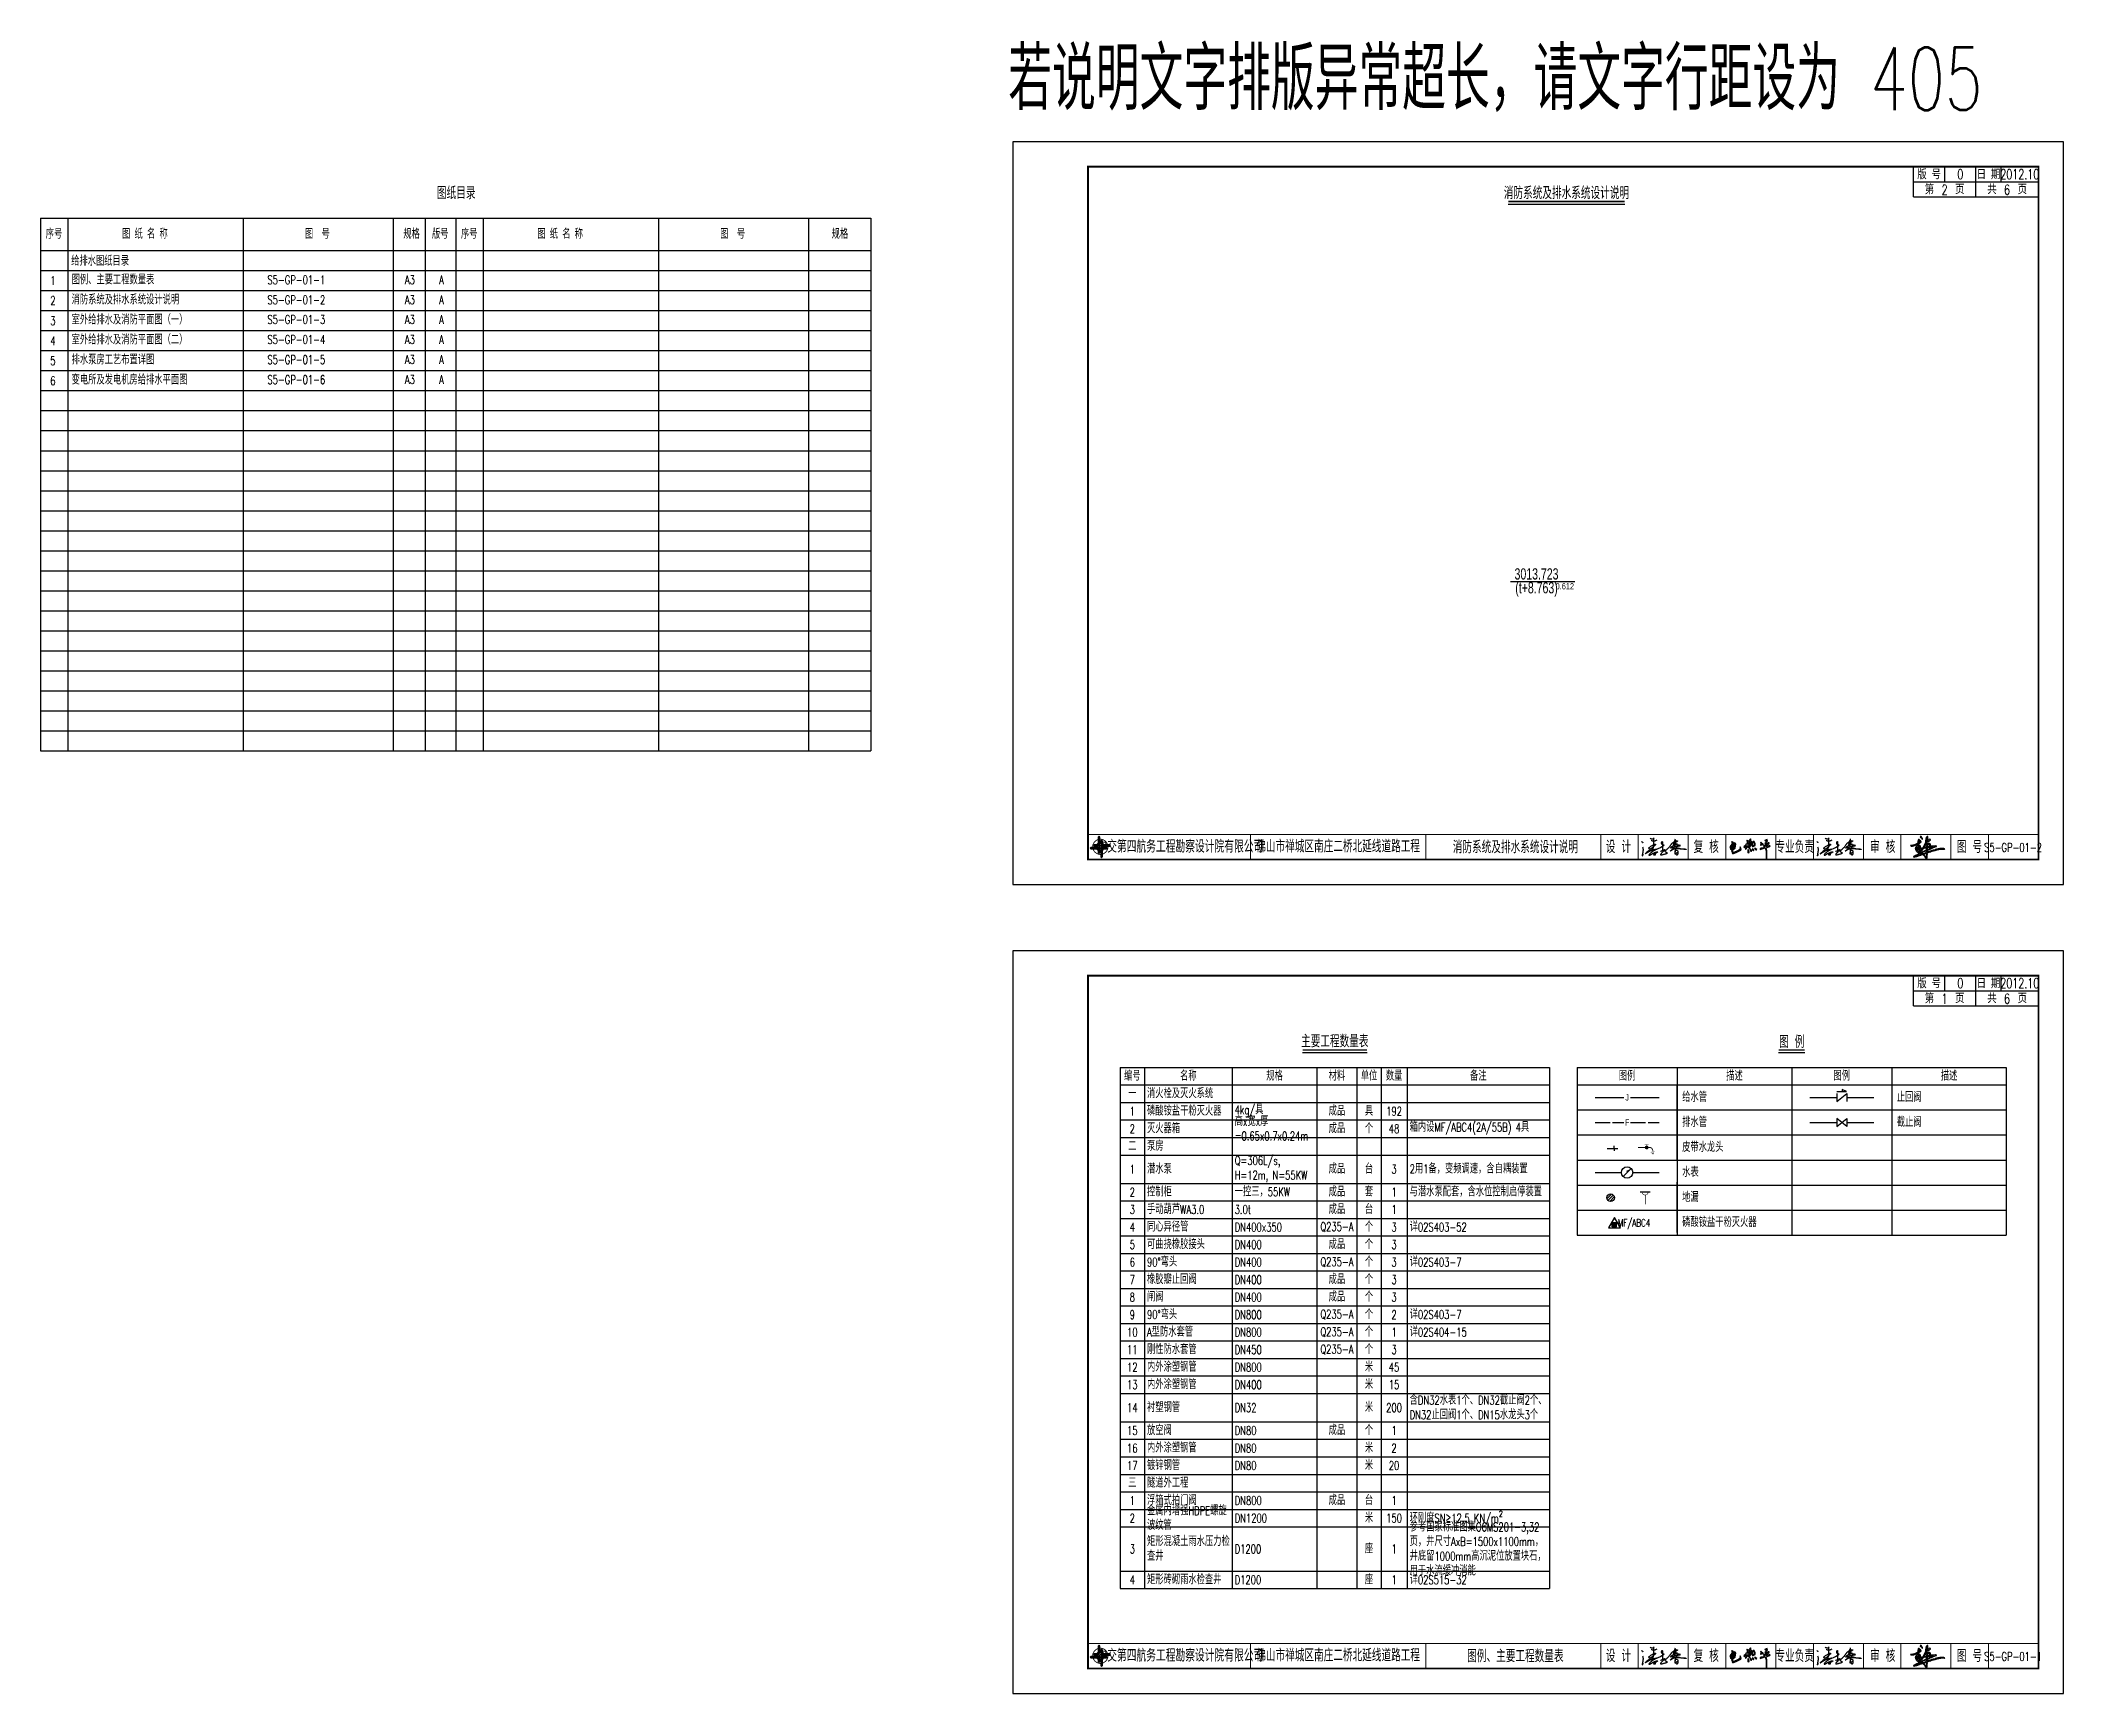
# Model space of a CAD drawing. Extents: x -316592 to 60787, y -138940 to -60306.
# Drawn here: x -114263 to -33387, y -138940 to -72850 of the extents above; entities that cross this region are included whole.
import ezdxf
from ezdxf.enums import TextEntityAlignment as Align

# ---------------------------------------------------------------- set-up
doc = ezdxf.new("R2010")
doc.units = 0
doc.header["$LTSCALE"] = 1000
doc.header["$MEASUREMENT"] = 0
doc.linetypes.add('W_P', pattern=[0.7, 0.6, -0.1])
for name, color, linetype in [('---GPS_废水管', 3, 'W_P'), ('---GPS_废水管_DN', 74, 'Continuous'), ('---GPS_废水管_PJ', 74, 'Continuous'), ('---GPS_废水管_TXT', 74, 'Continuous'), ('---GPS_消防设备及管件', 4, 'Continuous'), ('---GPS_给水管', 5, 'Continuous'), ('---GPS_给水管_PJ', 142, 'Continuous'), ('---GPS_给水管_TXT', 142, 'Continuous'), ('BOX', 7, 'Continuous'), ('FHDI签名', 4, 'Continuous'), ('图框', 7, 'Continuous'), ('废水管-标注', 2, 'Continuous'), ('文字', 7, 'Continuous'), ('次轮廓线', 7, 'Continuous')]:
    doc.layers.add(name, color=color, linetype=linetype)
doc.styles.add('C3', font='TXT', dxfattribs={"width": 0.75, "bigfont": 'HZTXT'})
doc.styles.add('HZ', font='HZTXT_E.SHX', dxfattribs={"width": 0.7, "bigfont": 'HZTXT.SHX'})
doc.styles.get("Standard").update_dxf_attribs({"font": 'simplex1.shx', "width": 0.7, "bigfont": 'hztxt.shx'})

msp = doc.modelspace()

# ---------------------------------------------------------------- texts
at = {"layer": '---GPS_废水管_DN', "style": 'HZ', "width": 0.7}
for s, height, p in [('3013.723', 450, (-54455.1, -94177.4)), ('(t+8.763)', 450, (-54455.1, -94785.7)), ('0.612', 250, (-53322.6, -94670.9))]:
    msp.add_text(s, height=height, dxfattribs=at).set_placement(p, align=Align.MIDDLE)
at = {"layer": '---GPS_废水管_TXT', "style": 'HZ', "width": 0.7}
msp.add_text('F', height=250, dxfattribs=at).set_placement((-50832.7, -116109.2), align=Align.MIDDLE)
at = {"layer": '---GPS_给水管_TXT', "style": 'HZ', "width": 0.7}
msp.add_text('J', height=250, dxfattribs=at).set_placement((-50832.7, -115109.2), align=Align.MIDDLE)
at = {"width": 0.7}
for s, p in [('专业负责', (-44135.4, -105087.3)), ('审 核', (-40615.2, -105087.3)), ('图 号', (-37148.5, -105087.3)), ('专业负责', (-44135.4, -137430.5)), ('审 核', (-40615.2, -137430.5)), ('图 号', (-37148.5, -137430.5))]:
    msp.add_text(s, height=500, dxfattribs=at).set_placement(p, align=Align.MIDDLE_CENTER)
at = {"color": 7, "width": 0.7}
msp.add_text('MF/ABC4', height=300, dxfattribs=at).set_placement((-50556.4, -120268.7, -3200), align=Align.CENTER)
at = {"layer": 'BOX', "color": 7, "linetype": 'Continuous', "width": 0.7}
for s, p in [('序号', (-114053.3, -80772.5)), ('图 纸 名 称', (-111001.9, -80772.5)), ('图  号', (-103692.2, -80772.5)), ('规格', (-99757.8, -80772.5)), ('版号', (-98611.7, -80772.5)), ('序号', (-97452.9, -80772.5)), ('图 纸 名 称', (-94401.5, -80772.5)), ('图  号', (-87091.8, -80772.5)), ('规格', (-82633.7, -80772.5)), ('给排水图纸目录', (-113037.1, -81850)), ('1', (-113871.4, -82623.9)), ('S5-GP-01-1', (-105189.6, -82598.3)), ('A3', (-99693.2, -82596)), ('A', (-98327.6, -82596)), ('2', (-113871.4, -83423.9)), ('S5-GP-01-2', (-105189.6, -83398.3)), ('A3', (-99693.2, -83396)), ('A', (-98327.6, -83396)), ('3', (-113871.4, -84230.4)), ('S5-GP-01-3', (-105189.6, -84185.2)), ('A3', (-99693.2, -84182.9)), ('A', (-98327.6, -84182.9)), ('4', (-113871.4, -85030.4)), ('S5-GP-01-4', (-105189.6, -84985.2)), ('A3', (-99693.2, -84982.9)), ('A', (-98327.6, -84982.9)), ('5', (-113871.4, -85830.4)), ('S5-GP-01-5', (-105189.6, -85785.2)), ('A3', (-99693.2, -85782.9)), ('A', (-98327.6, -85782.9)), ('6', (-113871.4, -86630.4)), ('S5-GP-01-6', (-105189.6, -86585.2)), ('A3', (-99693.2, -86582.9)), ('A', (-98327.6, -86582.9))]:
    msp.add_text(s, height=350, dxfattribs=at).set_placement(p)
for s, p in [('图例、主要工程数量表', (-113018.9, -82424.2)), ('消防系统及排水系统设计说明', (-113018.9, -83224.2)), ('室外给排水及消防平面图（一）', (-113018.9, -84024.2)), ('室外给排水及消防平面图（二）', (-113018.9, -84824.2)), ('排水泵房工艺布置详图', (-113018.9, -85624.2)), ('变电所及发电机房给排水平面图', (-113018.9, -86424.2))]:
    msp.add_text(s, height=350, dxfattribs=at).set_placement(p, align=Align.MIDDLE_LEFT)
at = {"layer": '图框'}
for s, height, width, p in [('若说明文字排版异常超长，请文字行距设为 405', 2500, 0.7, (-56099.3, -74380.8)), ('图纸目录', 500, 0.7, (-97641.5, -78944.6)), ('消防系统及排水系统设计说明', 500, 0.7, (-53259.4, -78944.6)), ('中交第四航务工程勘察设计院有限公司', 500, 0.65, (-68693.7, -105071.9)), ('佛山市禅城区南庄二桥北延线道路工程', 500, 0.7, (-62386.8, -105065.3)), ('设 计', 500, 0.7, (-51182.3, -105087.3)), ('复 核', 500, 0.7, (-47672.8, -105087.3)), ('主要工程数量表', 500, 0.7, (-62520.2, -112859.2)), ('图 例', 500, 0.7, (-44253.4, -112882.8)), ('中交第四航务工程勘察设计院有限公司', 500, 0.65, (-68693.7, -137415.1)), ('佛山市禅城区南庄二桥北延线道路工程', 500, 0.7, (-62386.8, -137408.5)), ('设 计', 500, 0.7, (-51182.3, -137430.5)), ('复 核', 500, 0.7, (-47672.8, -137430.5))]:
    msp.add_text(s, height=height, dxfattribs=dict(at, width=width)).set_placement(p, align=Align.MIDDLE_CENTER)
at = {"layer": '图框', "linetype": 'Continuous', "width": 0.7}
for s, p in [('S5-GP-01-2', (-35403.8, -105112.1)), ('S5-GP-01-1', (-35403.8, -137455.3))]:
    msp.add_text(s, height=350, dxfattribs=at).set_placement(p, align=Align.MIDDLE_CENTER)
at = {"layer": '图框', "width": 0.7}
for tag, p in [('消防系统及排水系统设计说明', (-55299.5, -105096.8)), ('图例、主要工程数量表', (-55299.5, -137439.9))]:
    msp.add_attdef(tag, text='图 纸 名 称', height=500, dxfattribs=at).set_placement(p, align=Align.MIDDLE_CENTER)
at = {"layer": '文字', "width": 0.7}
for s, p in [('版 号', (-38761.8, -78196.8)), ('0', (-37511.8, -78196.8)), ('日 期', (-36386.8, -78196.8)), ('2012.10', (-35136.8, -78196.8)), ('第    页', (-38140.9, -78796.8)), ('2', (-38142.5, -78817.1)), ('共    页', (-35640.9, -78796.8)), ('6', (-35642.5, -78817.1)), ('版 号', (-38761.8, -110539.9)), ('0', (-37511.8, -110539.9)), ('日 期', (-36386.8, -110539.9)), ('2012.10', (-35136.8, -110539.9)), ('第    页', (-38140.9, -111139.9)), ('1', (-38142.5, -111160.3)), ('共    页', (-35640.9, -111139.9)), ('6', (-35642.5, -111160.3))]:
    msp.add_text(s, height=400, dxfattribs=at).set_placement(p, align=Align.MIDDLE_CENTER)

# ---------------------------------------------------------------- blocks, each defined once
blk = doc.blocks.new('tb')
at = {"lineweight": -3}
h = blk.add_hatch(color=256, dxfattribs=at)
h.paths.add_polyline_path([(-1.23, -0.13), (-3.78, -0.14), (-4.14, -0.41), (-1.4, -0.44), (-0.56, -1.24), (-0.54, -2.62), (-0.27, -2.2), (-0.26, -1.06)])
h.paths.add_polyline_path([(0.13, -1.08), (0.14, -3.86), (0.41, -4.26), (0.44, -1.24), (1.25, -0.43), (2.66, -0.43), (2.26, -0.16), (1.07, -0.15)])
h.paths.add_polyline_path([(1.08, 0.3), (3.62, 0.3), (4.02, 0.56), (1.25, 0.57), (0.43, 1.39), (0.43, 2.8), (0.16, 2.41), (0.15, 1.24)])
h.paths.add_polyline_path([(-0.28, 1.21), (-0.28, 3.99), (-0.56, 4.39), (-0.57, 1.41), (-1.38, 0.6), (-2.74, 0.56), (-2.33, 0.3), (-1.2, 0.29)])
for p, q in [((-1.38, 0.6), (-2.74, 0.56)), ((-0.57, 1.41), (-1.38, 0.6)), ((-0.56, 4.39), (-0.57, 1.41)), ((0.43, 2.8), (0.43, 1.39)), ((0.43, 1.39), (1.25, 0.57)), ((1.25, 0.57), (4.02, 0.56)), ((-4.14, -0.41), (-1.4, -0.44)), ((-1.4, -0.44), (-0.56, -1.24)), ((-0.56, -1.24), (-0.54, -2.62)), ((0.41, -4.26), (0.44, -1.24)), ((0.44, -1.24), (1.25, -0.43)), ((1.25, -0.43), (2.66, -0.43))]:
    blk.add_line(p, q, dxfattribs=at)
at = {"lineweight": -3, "const_width": 0.35, "flags": 128}
for points in [[(-0.9, 3.02, 0.324167), (-3.16, -0.14)], [(2.88, 0.92, 0.324403), (-0.24, 3.15)], [(0.75, -2.86, 0.325418), (3.02, 0.26)], [(-2.98, -0.76, 0.322976), (0.14, -2.98)]]:
    blk.add_lwpolyline(points, format="xyb", dxfattribs=at)
at = {"lineweight": -3, "flags": 128}
for points in [[(-0.9, 3.99), (-0.9, 1.58), (-1.53, 0.91), (-2.34, 0.91), (-2.74, 0.56), (-2.33, 0.3), (-1.2, 0.29), (-0.28, 1.21), (-0.28, 3.99), (-0.56, 4.39)], [(-0.04, 0.77), (0.68, 0.04), (-0.04, -0.69), (-0.77, 0.05)], [(3.62, 0.92), (1.43, 0.92), (0.77, 1.54), (0.77, 2.38), (0.43, 2.8), (0.16, 2.41), (0.15, 1.24), (1.08, 0.3), (3.62, 0.3), (4.02, 0.56)], [(-3.73, -0.76), (-1.54, -0.76), (-0.89, -1.39), (-0.89, -2.21), (-0.54, -2.62), (-0.27, -2.2), (-0.26, -1.06), (-1.23, -0.13), (-3.78, -0.14), (-4.14, -0.41)], [(0.75, -3.85), (0.75, -1.43), (1.4, -0.78), (2.26, -0.78), (2.66, -0.43), (2.26, -0.16), (1.07, -0.15), (0.13, -1.08), (0.14, -3.86), (0.41, -4.26)]]:
    blk.add_lwpolyline(points, close=True, dxfattribs=at)
blk = doc.blocks.new('*T11')
at = {"layer": '---GPS_废水管_DN', "color": 0, "linetype": 'ByBlock', "lineweight": -2}
for p, q in [((0, 0), (17159, 0)), ((0, 0), (0, -20836)), ((973, 0), (973, -20836)), ((4478, 0), (4478, -20836)), ((7864, 0), (7864, -20836)), ((9466, 0), (9466, -20836)), ((10427, 0), (10427, -20836)), ((11472, 0), (11472, -20836)), ((17159, 0), (17159, -20836)), ((0, -700), (17159, -700)), ((0, -1400), (17159, -1400)), ((0, -2100), (17159, -2100)), ((0, -2800), (17159, -2800)), ((0, -3500), (17159, -3500)), ((0, -4633), (17159, -4633)), ((0, -5333), (17159, -5333)), ((0, -6033), (17159, -6033)), ((0, -6733), (17159, -6733)), ((0, -7433), (17159, -7433)), ((0, -8133), (17159, -8133)), ((0, -8833), (17159, -8833)), ((0, -9533), (17159, -9533)), ((0, -10233), (17159, -10233)), ((0, -10933), (17159, -10933)), ((0, -11633), (17159, -11633)), ((0, -12333), (17159, -12333)), ((0, -13033), (17159, -13033)), ((0, -14167), (17159, -14167)), ((0, -14867), (17159, -14867)), ((0, -15567), (17159, -15567)), ((0, -16267), (17159, -16267)), ((0, -16967), (17159, -16967)), ((0, -17667), (17159, -17667)), ((0, -18367), (17159, -18367)), ((0, -20136), (17159, -20136)), ((0, -20836), (17159, -20836))]:
    blk.add_line(p, q, dxfattribs=at)
at = {"layer": '---GPS_废水管_DN', "color": 0, "char_height": 350}
for s, insert, width, attachment_point in [('{\\C7;编号}', (486, -350), 972.48, 5), ('{\\C7;名称}', (2725, -350), 3305.42, 5), ('{\\C7;规格}', (6171, -350), 3185.49, 5), ('{\\C7;材料}', (8665, -350), 1602.52, 5), ('{\\C7;单位}', (9947, -350), 960.6, 5), ('{\\C7;数量}', (10950, -350), 1045.47, 5), ('{\\C7;备注}', (14316, -350), 5486.12, 5), ('{\\C7;一}', (486, -1050), 972.48, 5), ('{\\C7;1', (486, -1750), 972.48, 5), ('{\\C7;磷酸铵盐干粉灭火器}', (1073, -1750), 3305.42, 4), ('{\\C7;消火栓及灭火系统}', (1073, -1050), 3305.42, 4), ('{\\C7;4kg/具}', (4578, -1750), 3185.49, 4), ('{\\C7;成品}', (8665, -1750), 1602.52, 5), ('{\\C7;具}', (9947, -1750), 960.6, 5), ('{\\C7;192', (10950, -1750), 1045.47, 5), ('{\\C7;2', (486, -2450), 972.48, 5), ('{\\C7;灭火器箱}', (1073, -2450), 3305.42, 4), ('{\\C7;高x宽x厚=0.65x0.7x0.24m}', (4578, -2450), 3185.49, 4), ('{\\C7;成品}', (8665, -2450), 1602.52, 5), ('{\\C7;个}', (9947, -2450), 960.6, 5), ('{\\C7;48', (10950, -2450), 1045.47, 5), ('{\\C7;箱内设MF/ABC4(2A/55B) 4具}', (11572, -2450), 5486.12, 4), ('{\\C7;二}', (486, -3150), 972.48, 5), ('{\\C7;泵房}', (1073, -3150), 3305.42, 4), ('{\\C7;1', (486, -4067), 972.48, 5), ('{\\C7;潜水泵}', (1073, -4067), 3305.42, 4), ('{\\C7;Q=306L/s, H=12m, N=55KW}', (4578, -4067), 3185.49, 4), ('{\\C7;成品}', (8665, -4067), 1602.52, 5), ('{\\C7;台}', (9947, -4067), 960.6, 5), ('{\\C7;3', (10950, -4067), 1045.47, 5), ('{\\C7;2用1备，变频调速，含自耦装置}', (11572, -4067), 5486.12, 4), ('{\\C7;2', (486, -4983), 972.48, 5), ('{\\C7;控制柜}', (1073, -4983), 3305.42, 4), ('{\\C7;一控三，55KW}', (4578, -4983), 3185.49, 4), ('{\\C7;成品}', (8665, -4983), 1602.52, 5), ('{\\C7;套}', (9947, -4983), 960.6, 5), ('{\\C7;1', (10950, -4983), 1045.47, 5), ('{\\C7;与潜水泵配套，含水位控制启停装置}', (11572, -4983), 5486.12, 4), ('{\\C7;3', (486, -5683), 972.48, 5), ('{\\C7;手动葫芦WA3.0}', (1073, -5683), 3305.42, 4), ('{\\C7;3.0t}', (4578, -5683), 3185.49, 4), ('{\\C7;成品}', (8665, -5683), 1602.52, 5), ('{\\C7;台}', (9947, -5683), 960.6, 5), ('{\\C7;1', (10950, -5683), 1045.47, 5), ('{\\C7;4', (486, -6383), 972.48, 5), ('{\\C7;同心异径管}', (1073, -6383), 3305.42, 4), ('{\\C7;DN400x350}', (4578, -6383), 3185.49, 4), ('{\\C7;Q235-A}', (8665, -6383), 1602.52, 5), ('{\\C7;个}', (9947, -6383), 960.6, 5), ('{\\C7;3', (10950, -6383), 1045.47, 5), ('{\\C7;详02S403-52}', (11572, -6383), 5486.12, 4), ('{\\C7;5', (486, -7083), 972.48, 5), ('{\\C7;可曲挠橡胶接头}', (1073, -7083), 3305.42, 4), ('{\\C7;DN400}', (4578, -7083), 3185.49, 4), ('{\\C7;成品}', (8665, -7083), 1602.52, 5), ('{\\C7;个}', (9947, -7083), 960.6, 5), ('{\\C7;3', (10950, -7083), 1045.47, 5), ('{\\C7;6', (486, -7783), 972.48, 5), ('{\\C7;90%%D弯头}', (1073, -7783), 3305.42, 4), ('{\\C7;DN400}', (4578, -7783), 3185.49, 4), ('{\\C7;Q235-A}', (8665, -7783), 1602.52, 5), ('{\\C7;个}', (9947, -7783), 960.6, 5), ('{\\C7;3', (10950, -7783), 1045.47, 5), ('{\\C7;详02S403-7}', (11572, -7783), 5486.12, 4), ('{\\C7;7', (486, -8483), 972.48, 5), ('{\\C7;橡胶瓣止回阀}', (1073, -8483), 3305.42, 4), ('{\\C7;DN400}', (4578, -8483), 3185.49, 4), ('{\\C7;成品}', (8665, -8483), 1602.52, 5), ('{\\C7;个}', (9947, -8483), 960.6, 5), ('{\\C7;3', (10950, -8483), 1045.47, 5), ('{\\C7;8', (486, -9183), 972.48, 5), ('{\\C7;闸阀}', (1073, -9183), 3305.42, 4), ('{\\C7;90%%D弯头}', (1073, -9883), 3305.42, 4), ('{\\C7;DN400}', (4578, -9183), 3185.49, 4), ('{\\C7;Q235-A}', (8665, -9883), 1602.52, 5), ('{\\C7;成品}', (8665, -9183), 1602.52, 5), ('{\\C7;个}', (9947, -9183), 960.6, 5), ('{\\C7;个}', (9947, -9883), 960.6, 5), ('{\\C7;3', (10950, -9183), 1045.47, 5), ('{\\C7;详02S403-7}', (11572, -9883), 5486.12, 4), ('{\\C7;10', (486, -10583), 972.48, 5), ('{\\C7;9', (486, -9883), 972.48, 5), ('{\\C7;A型防水套管}', (1073, -10583), 3305.42, 4), ('{\\C7;DN800}', (4578, -9883), 3185.49, 4), ('{\\C7;DN800}', (4578, -10583), 3185.49, 4), ('{\\C7;Q235-A}', (8665, -10583), 1602.52, 5), ('{\\C7;个}', (9947, -10583), 960.6, 5), ('{\\C7;2', (10950, -9883), 1045.47, 5), ('{\\C7;1', (10950, -10583), 1045.47, 5), ('{\\C7;详02S404-15}', (11572, -10583), 5486.12, 4), ('{\\C7;11', (486, -11283), 972.48, 5), ('{\\C7;刚性防水套管}', (1073, -11283), 3305.42, 4), ('{\\C7;DN450}', (4578, -11283), 3185.49, 4), ('{\\C7;Q235-A}', (8665, -11283), 1602.52, 5), ('{\\C7;个}', (9947, -11283), 960.6, 5), ('{\\C7;3', (10950, -11283), 1045.47, 5), ('{\\C7;12', (486, -11983), 972.48, 5), ('{\\C7;内外涂塑钢管}', (1073, -11983), 3305.42, 4), ('{\\C7;DN800}', (4578, -11983), 3185.49, 4), ('{\\C7;米}', (9947, -11983), 960.6, 5), ('{\\C7;45', (10950, -11983), 1045.47, 5), ('{\\C7;13', (486, -12683), 972.48, 5), ('{\\C7;内外涂塑钢管}', (1073, -12683), 3305.42, 4), ('{\\C7;DN400}', (4578, -12683), 3185.49, 4), ('{\\C7;米}', (9947, -12683), 960.6, 5), ('{\\C7;15', (10950, -12683), 1045.47, 5), ('{\\C7;14', (486, -13600), 972.48, 5), ('{\\C7;衬塑钢管}', (1073, -13600), 3305.42, 4), ('{\\C7;DN32}', (4578, -13600), 3185.49, 4), ('{\\C7;米}', (9947, -13600), 960.6, 5), ('{\\C7;200', (10950, -13600), 1045.47, 5), ('{\\C7;含DN32水表1个、DN32截止阀2个、DN32止回阀1个、DN15水龙头3个}', (11572, -13600), 5486.12, 4), ('{\\C7;15', (486, -14517), 972.48, 5), ('{\\C7;放空阀}', (1073, -14517), 3305.42, 4), ('{\\C7;DN80}', (4578, -14517), 3185.49, 4), ('{\\C7;成品}', (8665, -14517), 1602.52, 5), ('{\\C7;个}', (9947, -14517), 960.6, 5), ('{\\C7;1', (10950, -14517), 1045.47, 5), ('{\\C7;16', (486, -15217), 972.48, 5), ('{\\C7;内外涂塑钢管}', (1073, -15217), 3305.42, 4), ('{\\C7;DN80}', (4578, -15217), 3185.49, 4), ('{\\C7;米}', (9947, -15217), 960.6, 5), ('{\\C7;2', (10950, -15217), 1045.47, 5), ('{\\C7;17', (486, -15917), 972.48, 5), ('{\\C7;镀锌钢管}', (1073, -15917), 3305.42, 4), ('{\\C7;DN80}', (4578, -15917), 3185.49, 4), ('{\\C7;米}', (9947, -15917), 960.6, 5), ('{\\C7;20', (10950, -15917), 1045.47, 5), ('{\\C7;三}', (486, -16617), 972.48, 5), ('{\\C7;隧道外工程}', (1073, -16617), 3305.42, 4), ('{\\C7;1', (486, -17317), 972.48, 5), ('{\\C7;浮箱式拍门阀}', (1073, -17317), 3305.42, 4), ('{\\C7;DN800}', (4578, -17317), 3185.49, 4), ('{\\C7;成品}', (8665, -17317), 1602.52, 5), ('{\\C7;台}', (9947, -17317), 960.6, 5), ('{\\C7;1', (10950, -17317), 1045.47, 5), ('\\A1;{\\C7;环刚度SN≥12.5 KN/m\\H0.7x;\\S2^ ;}', (11572, -18017), 5486.12, 4), ('{\\C7;2', (486, -18017), 972.48, 5), ('{\\C7;金属内增强HDPE螺旋波纹管}', (1073, -18017), 3305.42, 4), ('{\\C7;DN1200}', (4578, -18017), 3185.49, 4), ('{\\f宋体|b0|i0|c134;\\C7;', (8665, -18017), 1602.52, 5), ('{\\C7;米}', (9947, -18017), 960.6, 5), ('{\\C7;150', (10950, -18017), 1045.47, 5), ('{\\C7;参考国家标准图集O6MS201-3,32页，井尺寸AxB=1500x1100mm，井底留1000mm高沉泥位放置块石，用于水流缓冲消能}', (11572, -19251), 5486.12, 4), ('{\\C7;3', (486, -19251), 972.48, 5), ('{\\C7;矩形混凝土雨水压力检查井}', (1073, -19251), 3305.42, 4), ('{\\C7;D1200}', (4578, -19251), 3185.49, 4), ('{\\fMS Sans Serif|b0|i0|c0;\\C7;', (8665, -19251), 1602.52, 5), ('{\\C7;座}', (9947, -19251), 960.6, 5), ('{\\C7;1', (10950, -19251), 1045.47, 5), ('{\\C7;4', (486, -20486), 972.48, 5), ('{\\C7;矩形砖砌雨水检查井}', (1073, -20486), 3305.42, 4), ('{\\C7;D1200}', (4578, -20486), 3185.49, 4), ('{\\fMS Sans Serif|b0|i0|c0;\\C7;', (8665, -20486), 1602.52, 5), ('{\\C7;座}', (9947, -20486), 960.6, 5), ('{\\C7;1', (10950, -20486), 1045.47, 5), ('{\\C7;详02S515-32}', (11572, -20486), 5486.12, 4)]:
    blk.add_mtext(s, dxfattribs=dict(at, insert=insert, width=width, attachment_point=attachment_point))
blk = doc.blocks.new('包燕华')
at = {"linetype": 'Continuous'}
h = blk.add_hatch(color=4, dxfattribs=at)
h.paths.add_polyline_path([(40, 88), (38, 82), (35, 79), (40, 78), (40, 69), (42, 67), (47, 67), (61, 72), (83, 83), (86, 86), (83, 91), (81, 100), (79, 86), (60, 76), (47, 71), (43, 71), (43, 80), (45, 87), (56, 93), (59, 113), (55, 118), (50, 119), (42, 112), (45, 117), (45, 123), (41, 125), (39, 126), (37, 124), (41, 121), (39, 113), (29, 100), (31, 97), (50, 114), (54, 114), (54, 106), (50, 107), (30, 91), (32, 88)])
h.paths.add_polyline_path([(43, 96), (45, 98), (47, 98), (44, 93)], flags=16)
h = blk.add_hatch(color=4, dxfattribs=at)
h.paths.add_polyline_path([(122, 116), (120, 112), (113, 113), (110, 115), (108, 112), (111, 110), (99, 100), (100, 97), (106, 98), (109, 96), (106, 90), (108, 88), (115, 96), (122, 107), (122, 96), (124, 93), (128, 96), (128, 98), (137, 111), (139, 109), (141, 101), (146, 101), (155, 106), (155, 114), (152, 123), (150, 126), (146, 127), (145, 125), (149, 122), (152, 110), (149, 107), (143, 105), (142, 116), (144, 121), (136, 127), (134, 124), (137, 121), (138, 116), (132, 109), (133, 117), (129, 119), (126, 116), (124, 116), (126, 123), (134, 132), (134, 138), (132, 139), (129, 136), (126, 129), (123, 130), (119, 128), (115, 133), (113, 132), (116, 126), (115, 120), (118, 120)])
h.paths.add_polyline_path([(122, 124), (123, 126), (124, 127), (124, 125)], flags=16)
h.paths.add_polyline_path([(129, 114), (130, 113), (126, 102), (125, 110), (128, 113)], flags=16)
h.paths.add_polyline_path([(112, 105), (112, 101), (110, 99), (107, 101), (111, 105)], flags=16)
h.paths.add_polyline_path([(122, 85), (121, 86), (118, 81), (118, 72), (121, 69), (125, 71), (126, 76), (124, 77), (122, 74)])
h.paths.add_polyline_path([(131, 81), (134, 78), (137, 78), (138, 81), (134, 84), (134, 86), (131, 89), (129, 90), (128, 89)])
h.paths.add_polyline_path([(147, 80), (149, 84), (143, 90), (142, 91), (142, 85)])
h.paths.add_polyline_path([(159, 85), (162, 85), (164, 87), (156, 92), (155, 93), (152, 92)])
h.paths.add_polyline_path([(206, 94), (210, 80), (211, 41), (214, 41), (214, 81), (210, 95), (228, 101), (230, 104), (224, 105), (213, 101), (207, 101), (205, 105), (209, 108), (208, 109), (204, 107), (199, 107), (197, 105), (198, 101), (202, 102), (201, 100), (203, 97), (190, 93), (185, 93), (180, 89), (181, 87)])
h.paths.add_polyline_path([(190, 114), (190, 111), (194, 108), (196, 110), (196, 113), (191, 118), (188, 117), (186, 122), (184, 123), (182, 121), (184, 118), (182, 108), (184, 106)])
h.paths.add_polyline_path([(214, 124), (217, 130), (216, 136), (215, 137), (211, 135), (213, 133), (212, 130), (207, 134), (204, 131), (205, 129), (208, 129), (210, 123), (208, 119), (204, 116), (206, 114), (211, 114), (209, 110), (215, 110), (226, 117), (225, 119), (222, 119), (215, 114)])
at = {"color": 4, "linetype": 'Continuous', "elevation": 15547796}
for points in [[(41, 125), (39, 126), (37, 124), (41, 121), (39, 113), (29, 100), (31, 97), (50, 114), (54, 114), (54, 106), (50, 107), (30, 91), (32, 88), (40, 88), (38, 82), (35, 79), (40, 78), (40, 69), (42, 67), (47, 67), (61, 72), (83, 83), (86, 86), (83, 91), (81, 100), (79, 86), (60, 76), (47, 71), (43, 71), (43, 80), (45, 87), (56, 93), (59, 113), (55, 118), (50, 119), (42, 112), (45, 117), (45, 123), (41, 125)], [(134, 138), (132, 139), (129, 136), (126, 129), (123, 130), (119, 128), (115, 133), (113, 132), (116, 126), (115, 120), (118, 120), (122, 116), (120, 112), (113, 113), (110, 115), (108, 112), (111, 110), (99, 100), (100, 97), (106, 98), (109, 96), (106, 90), (108, 88), (115, 96), (122, 107), (122, 96), (124, 93), (128, 96), (128, 98), (137, 111), (139, 109), (141, 101), (146, 101), (155, 106), (155, 114), (152, 123), (150, 126), (146, 127), (145, 125), (149, 122), (152, 110), (149, 107), (143, 105), (142, 116), (144, 121), (136, 127), (134, 124), (137, 121), (138, 116), (132, 109), (133, 117), (129, 119), (126, 116), (124, 116), (126, 123), (134, 132), (134, 138)], [(111, 105), (112, 105), (112, 101), (110, 99), (107, 101), (111, 105)], [(123, 126), (124, 127), (124, 125), (122, 124), (123, 126)], [(128, 113), (129, 114), (130, 113), (126, 102), (125, 110), (128, 113)], [(209, 108), (208, 109), (204, 107), (199, 107), (197, 105), (198, 101), (202, 102), (201, 100), (203, 97), (190, 93), (185, 93), (180, 89), (181, 87), (206, 94), (210, 80), (211, 41), (214, 41), (214, 81), (210, 95), (228, 101), (230, 104), (224, 105), (213, 101), (207, 101), (205, 105), (209, 108)], [(186, 122), (184, 123), (182, 121), (184, 118), (182, 108), (184, 106), (190, 114), (190, 111), (194, 108), (196, 110), (196, 113), (191, 118), (188, 117), (186, 122)], [(216, 136), (215, 137), (211, 135), (213, 133), (212, 130), (207, 134), (204, 131), (205, 129), (208, 129), (210, 123), (208, 119), (204, 116), (206, 114), (211, 114), (209, 110), (215, 110), (226, 117), (225, 119), (222, 119), (215, 114), (214, 124), (217, 130), (216, 136)], [(45, 98), (47, 98), (44, 93), (43, 96), (45, 98)], [(51, 95), (52, 96), (51, 95)], [(122, 85), (121, 86), (118, 81), (118, 72), (121, 69), (125, 71), (126, 76), (124, 77), (122, 74), (122, 85)], [(131, 89), (129, 90), (128, 89), (131, 81), (134, 78), (137, 78), (138, 81), (134, 84), (134, 86), (131, 89)], [(143, 90), (142, 91), (142, 85), (147, 80), (149, 84), (143, 90)], [(156, 92), (155, 93), (152, 92), (159, 85), (162, 85), (164, 87), (156, 92)]]:
    blk.add_lwpolyline(points, dxfattribs=at)
blk = doc.blocks.new('A$C073010F7')
at = {"color": 4}
for points in [[(0, 548), (15, 535), (26, 525), (34, 518), (40, 511), (43, 506), (46, 500), (47, 494), (49, 487)], [(37, 337), (43, 316), (48, 297), (51, 280), (53, 263), (54, 247), (55, 232), (55, 218), (54, 205), (53, 193), (52, 181), (51, 169), (50, 158), (48, 147), (47, 136), (45, 126), (43, 116), (41, 105), (39, 95), (37, 85), (35, 75), (33, 66), (31, 57), (29, 48), (27, 41), (26, 34), (25, 27), (24, 22), (23, 17), (23, 13), (23, 9), (24, 6), (25, 3), (26, 1), (29, 0), (32, 1), (36, 3), (41, 9), (48, 18), (56, 31), (67, 49)], [(449, 653), (451, 514), (450, 410), (445, 337), (437, 289), (427, 261), (414, 248), (398, 245), (380, 247), (361, 250), (340, 253), (320, 256), (302, 259), (286, 264), (275, 271), (269, 279), (270, 289), (278, 301), (292, 316), (311, 331), (334, 347), (358, 364), (383, 379), (407, 393), (429, 406), (446, 416), (461, 423), (472, 429), (481, 433), (487, 436), (493, 438), (497, 439), (500, 440), (504, 440), (507, 440), (510, 440), (513, 440), (516, 440), (519, 440), (521, 440), (523, 439), (524, 439), (525, 439), (526, 439), (527, 438), (527, 438), (527, 437), (527, 436), (528, 435), (528, 433), (528, 431), (528, 428), (528, 426), (528, 423), (528, 420), (528, 418), (527, 415), (526, 412), (523, 409), (519, 405), (513, 399), (504, 391), (491, 380), (473, 365), (451, 346), (423, 323), (391, 295), (357, 266), (321, 235), (285, 204), (251, 175), (220, 148), (193, 125), (172, 107), (157, 94), (146, 85), (140, 79), (138, 77), (139, 77), (143, 80), (150, 84), (159, 89), (169, 95), (181, 102), (193, 110), (206, 118), (220, 126), (233, 134), (246, 142), (259, 149), (271, 156), (283, 162), (294, 168), (304, 174), (314, 179), (324, 183), (333, 188), (342, 192), (351, 196), (360, 199), (369, 203), (379, 206), (389, 210), (399, 213), (411, 217), (423, 221), (437, 225), (450, 229), (465, 233), (479, 237), (493, 241), (506, 244), (519, 247), (531, 250), (542, 252), (553, 254), (562, 255), (570, 256), (578, 257), (585, 258), (590, 258), (595, 258), (599, 258), (602, 258), (603, 258), (604, 257), (604, 256), (602, 255), (599, 254), (595, 252), (590, 250), (583, 248), (576, 245), (568, 242), (559, 238), (549, 234), (538, 229), (527, 224), (516, 219), (504, 213), (492, 206), (480, 200), (468, 193), (456, 186), (445, 179), (434, 172), (424, 165), (414, 158), (404, 151), (395, 144), (386, 137), (378, 130), (369, 122), (360, 115), (352, 108), (344, 101), (336, 94), (329, 87), (322, 80), (315, 74), (309, 68), (303, 62), (299, 57), (294, 52), (291, 47), (288, 43), (285, 39), (283, 36), (282, 33), (281, 30), (281, 28), (281, 26), (282, 25), (283, 24), (285, 23), (286, 22), (289, 21), (291, 21), (294, 21), (297, 20), (300, 21), (304, 22), (309, 23), (315, 25), (321, 28), (329, 32), (337, 36), (346, 41), (355, 46), (365, 52), (375, 58), (385, 64), (395, 70), (405, 76), (414, 81), (424, 86), (434, 91), (443, 96), (453, 101), (463, 105), (473, 110), (484, 114), (495, 119), (505, 123), (516, 127), (527, 131), (537, 135), (547, 138), (557, 141), (566, 143), (574, 145), (582, 147), (589, 148), (595, 150), (600, 151), (605, 151), (609, 152), (612, 152), (614, 153), (616, 153), (617, 153), (617, 152), (617, 151), (617, 150), (616, 149), (615, 147), (614, 145), (612, 142), (610, 139), (607, 136), (603, 132), (598, 128), (592, 123), (585, 119), (577, 114), (569, 109), (559, 104), (550, 99), (540, 94), (531, 89), (522, 84), (513, 80), (506, 76), (499, 72), (493, 69), (487, 66), (482, 63), (478, 61), (474, 59), (470, 57), (467, 55), (465, 54), (463, 53), (461, 51), (460, 50), (459, 49), (458, 48), (457, 46), (457, 45), (456, 43), (456, 42), (456, 40), (456, 39), (457, 38), (457, 37), (458, 36), (459, 35), (460, 35), (461, 34), (463, 34), (464, 34), (466, 33), (468, 33), (470, 33), (472, 33), (474, 32), (477, 32), (479, 32), (481, 32), (484, 32), (486, 31), (489, 31), (491, 31), (494, 31), (496, 31), (499, 32), (501, 32), (504, 32), (507, 33), (510, 34), (513, 35), (516, 36), (519, 37), (522, 39), (525, 40), (527, 42), (529, 45), (531, 47), (532, 50), (531, 54), (527, 59), (519, 65), (507, 73), (490, 83), (467, 95)], [(322, 672), (341, 662), (356, 654), (370, 648), (381, 644), (391, 641), (399, 640), (406, 640), (413, 640), (420, 641), (426, 642), (433, 644), (440, 648), (448, 653), (457, 660), (467, 669), (478, 681)], [(580, 596), (557, 583), (536, 572), (519, 565), (504, 559), (492, 556), (481, 553), (472, 552), (464, 552), (457, 551), (450, 551), (444, 552), (439, 552), (434, 553), (430, 553), (426, 554), (422, 555), (418, 555), (415, 556), (412, 557), (409, 558), (406, 559), (404, 560), (401, 562), (399, 563), (396, 565), (394, 567), (392, 569), (390, 573), (388, 576), (387, 581), (386, 587), (386, 594)], [(637, 271), (718, 316), (778, 350), (820, 373), (845, 389), (859, 399), (863, 403), (861, 405), (857, 405), (852, 405), (847, 406), (843, 406), (839, 407), (835, 408), (831, 409), (826, 411), (822, 412), (817, 414), (812, 416), (807, 418), (802, 421), (797, 423), (793, 426), (788, 429), (784, 432), (781, 436), (778, 440), (775, 443), (772, 447), (770, 451), (769, 455), (767, 459), (766, 463), (765, 467), (764, 471), (763, 475), (763, 479), (763, 482), (763, 486), (763, 490), (763, 494), (763, 498), (764, 502), (765, 506), (766, 510), (767, 514), (768, 518), (769, 521), (771, 525), (772, 528), (774, 530), (775, 533), (777, 535), (778, 537), (780, 539), (781, 540), (783, 541), (784, 541), (786, 542), (787, 541), (789, 541), (790, 540), (791, 538), (792, 536), (792, 534), (793, 530), (793, 522), (793, 507), (794, 480), (794, 440), (795, 382), (796, 302), (797, 198)], [(716, 165), (732, 172), (748, 178), (762, 184), (775, 190), (788, 196), (799, 202), (809, 207), (819, 212), (828, 217), (837, 221), (845, 225), (851, 228), (857, 231), (862, 233), (866, 234), (869, 234), (871, 233), (872, 232), (871, 229), (870, 226), (868, 222), (865, 218), (862, 213), (857, 207), (853, 201), (848, 195), (842, 188), (837, 182), (831, 175), (826, 168), (820, 162), (815, 156), (810, 151), (806, 146), (801, 141), (797, 136), (793, 132), (789, 128), (785, 124), (782, 121), (778, 117), (774, 113), (770, 110), (767, 106), (763, 103), (759, 99), (756, 95), (752, 91), (749, 87), (746, 83), (742, 79), (739, 75), (736, 72), (734, 68), (731, 64), (729, 61), (728, 57), (726, 54), (725, 52), (724, 49), (724, 47), (723, 45), (723, 43), (724, 41), (724, 39), (724, 37), (725, 36), (726, 35), (727, 33), (728, 32), (729, 31), (730, 31), (732, 30), (734, 30), (737, 30), (742, 30), (748, 31), (758, 33), (770, 36), (785, 40), (804, 45), (826, 51), (850, 57), (874, 64), (898, 71), (920, 77), (940, 83), (957, 88), (969, 93), (977, 96), (981, 99), (983, 101), (982, 103), (980, 104), (976, 106), (973, 107), (969, 109), (965, 110), (962, 112), (958, 114), (955, 116), (951, 119), (947, 122), (943, 124), (939, 127), (935, 131), (931, 134), (926, 138), (922, 141), (918, 145), (915, 148), (912, 152), (909, 155), (907, 158), (905, 161), (903, 164), (902, 167), (901, 170), (901, 173), (901, 175), (901, 178), (901, 180), (901, 183), (902, 186), (904, 189), (906, 192), (909, 196), (913, 200), (917, 205), (923, 210), (929, 216), (936, 222), (944, 229), (952, 236), (961, 243), (971, 251), (981, 260), (991, 269), (1002, 278), (1013, 288), (1024, 298), (1035, 309), (1047, 321), (1057, 333), (1068, 346), (1078, 359), (1088, 373), (1098, 387), (1108, 401), (1117, 415), (1127, 428), (1136, 441), (1145, 454), (1155, 466), (1164, 477), (1175, 488), (1186, 498), (1198, 508), (1212, 517), (1227, 525), (1243, 533), (1261, 540), (1280, 546), (1298, 552), (1315, 556), (1331, 560), (1345, 563), (1357, 564), (1365, 565), (1371, 565), (1373, 564), (1374, 562), (1373, 560), (1371, 557), (1367, 554), (1363, 550), (1358, 547), (1353, 543), (1348, 540), (1343, 536), (1337, 532), (1331, 528), (1325, 524), (1319, 520), (1312, 516), (1306, 512), (1299, 508), (1293, 504), (1287, 500), (1280, 496), (1275, 492), (1269, 489), (1264, 485), (1259, 482), (1255, 479), (1251, 476), (1247, 473), (1243, 470), (1239, 467), (1235, 465), (1232, 462), (1228, 459), (1224, 456), (1220, 453), (1217, 450), (1214, 447), (1211, 444), (1209, 442), (1208, 439), (1208, 437), (1208, 435), (1208, 433), (1209, 432), (1211, 430), (1213, 429), (1215, 429), (1218, 428), (1221, 428), (1224, 428), (1228, 429), (1232, 429), (1237, 430), (1243, 432), (1250, 433), (1257, 435), (1265, 438), (1274, 440), (1282, 442), (1291, 445), (1300, 447), (1308, 449), (1316, 452), (1323, 453), (1330, 455), (1335, 456), (1340, 457), (1345, 458), (1348, 459), (1351, 459), (1354, 460), (1356, 460), (1357, 460), (1358, 460), (1359, 460), (1358, 460), (1358, 459), (1357, 458), (1355, 457), (1353, 455), (1350, 453), (1347, 450), (1344, 447), (1340, 444), (1335, 441), (1330, 438), (1325, 435), (1319, 432), (1313, 428), (1306, 425), (1299, 422), (1291, 418), (1284, 415), (1276, 411), (1268, 407), (1260, 403), (1251, 399), (1243, 395), (1235, 391), (1226, 386), (1218, 382), (1210, 377), (1202, 373), (1193, 368), (1185, 364), (1178, 359), (1170, 355), (1163, 351), (1156, 346), (1149, 342), (1143, 338), (1137, 334), (1132, 330), (1127, 326), (1122, 323), (1118, 319), (1115, 316), (1112, 314), (1110, 312), (1108, 310), (1107, 309), (1106, 308), (1105, 307), (1105, 306), (1105, 306), (1106, 306), (1106, 305), (1107, 305), (1108, 304), (1109, 304), (1111, 303), (1112, 303), (1114, 303), (1116, 303), (1118, 303), (1121, 303), (1124, 304), (1127, 305), (1132, 306), (1138, 308), (1145, 310), (1155, 312), (1166, 316), (1180, 320), (1196, 324), (1213, 328), (1231, 333), (1250, 338), (1269, 343), (1288, 348), (1306, 352), (1322, 356), (1338, 360), (1352, 363), (1365, 366), (1378, 369), (1390, 371), (1401, 373), (1412, 375), (1422, 377), (1432, 378), (1442, 380), (1450, 381), (1458, 382), (1465, 383), (1470, 384), (1474, 385), (1477, 386), (1478, 387), (1478, 387), (1477, 388), (1476, 389), (1473, 390), (1471, 391), (1468, 392), (1465, 392), (1462, 393), (1459, 394), (1455, 395), (1451, 395), (1445, 396), (1439, 397), (1431, 398), (1422, 399), (1411, 401), (1400, 402), (1388, 404), (1375, 406), (1362, 409), (1350, 412), (1338, 415), (1326, 419), (1315, 423), (1305, 427), (1295, 431), (1287, 436), (1279, 440), (1273, 444), (1267, 447), (1263, 451), (1260, 453), (1258, 456), (1256, 458), (1255, 461), (1254, 463), (1253, 465), (1253, 468), (1252, 472), (1252, 475), (1251, 480), (1251, 485), (1251, 491), (1251, 497), (1252, 505), (1253, 514), (1254, 524), (1256, 535), (1259, 548), (1263, 563), (1268, 579), (1275, 598), (1283, 619), (1293, 642)], [(1294, 598), (1291, 569), (1289, 540), (1286, 513), (1283, 488), (1281, 464), (1278, 442), (1275, 421), (1272, 403), (1268, 387), (1265, 374), (1261, 361), (1258, 351), (1254, 342), (1250, 334), (1247, 327), (1243, 321), (1239, 315), (1235, 309), (1231, 303), (1226, 297), (1220, 291), (1214, 284), (1207, 277), (1198, 269), (1189, 260), (1178, 250), (1167, 240), (1155, 230), (1144, 219), (1133, 210), (1123, 201), (1114, 193), (1106, 187), (1099, 182), (1094, 179), (1091, 177), (1089, 176), (1089, 176), (1090, 177), (1092, 179), (1097, 183), (1102, 187), (1109, 192), (1118, 197), (1127, 204), (1137, 210), (1149, 217), (1160, 225), (1173, 233), (1186, 241), (1200, 248), (1215, 255), (1231, 262), (1248, 268), (1266, 272), (1286, 276), (1308, 278), (1331, 279), (1354, 278), (1379, 277), (1403, 276), (1428, 274), (1452, 272), (1476, 270), (1498, 268), (1520, 267), (1540, 265), (1560, 264), (1578, 263), (1594, 263), (1609, 262), (1623, 261), (1635, 260), (1646, 259), (1655, 258), (1663, 257), (1671, 256), (1677, 254), (1683, 253), (1688, 251), (1692, 249), (1696, 247), (1698, 245), (1699, 243), (1697, 241), (1693, 240), (1685, 239), (1673, 239), (1658, 240), (1639, 241), (1618, 243), (1594, 245), (1569, 248), (1542, 252), (1516, 256), (1490, 261), (1465, 267), (1441, 272), (1419, 278), (1398, 284), (1379, 289), (1362, 293), (1347, 296), (1334, 298), (1323, 298), (1314, 297), (1307, 294), (1301, 289), (1296, 284), (1293, 277), (1290, 268), (1287, 259), (1285, 248), (1283, 237), (1280, 225), (1279, 213), (1277, 201), (1275, 190), (1274, 179), (1273, 169), (1272, 160), (1272, 152), (1271, 146), (1271, 139), (1271, 134), (1271, 129), (1271, 124), (1271, 118), (1271, 113), (1271, 107), (1271, 102), (1271, 96), (1271, 90), (1271, 85), (1271, 79), (1271, 74), (1271, 69), (1271, 64), (1271, 61), (1271, 58), (1272, 57), (1272, 58), (1273, 61), (1274, 66), (1275, 74), (1276, 84), (1278, 95), (1279, 108), (1281, 121), (1283, 134), (1285, 146), (1287, 158), (1289, 168), (1292, 176), (1294, 183), (1296, 188), (1299, 193), (1302, 197), (1305, 200), (1308, 203), (1312, 205), (1315, 207), (1319, 209), (1323, 210), (1327, 211), (1330, 212), (1334, 212), (1337, 212), (1341, 211), (1344, 210), (1347, 209), (1349, 208), (1352, 206), (1355, 204), (1357, 202), (1360, 200), (1362, 197), (1364, 195), (1367, 193), (1369, 190), (1371, 187), (1373, 184), (1375, 180), (1376, 176), (1377, 171), (1378, 166), (1379, 160), (1380, 154), (1380, 148), (1381, 142), (1381, 136), (1381, 130), (1381, 125), (1381, 120), (1381, 115), (1381, 110), (1381, 105), (1381, 100), (1380, 95), (1379, 90), (1378, 83), (1377, 77), (1375, 70), (1374, 63), (1372, 57), (1370, 50), (1368, 44), (1365, 39), (1363, 34), (1361, 30), (1358, 27), (1356, 24), (1353, 23), (1350, 22), (1347, 22), (1344, 24), (1341, 26), (1337, 29), (1334, 33), (1331, 37), (1327, 42), (1324, 47), (1321, 52), (1318, 56), (1315, 61), (1313, 65), (1311, 70), (1310, 74), (1310, 78), (1311, 83), (1313, 87), (1316, 92), (1320, 98), (1326, 103), (1332, 109), (1339, 114), (1345, 119), (1352, 122), (1359, 125), (1365, 127)]]:
    blk.add_lwpolyline(points, dxfattribs=at)
blk = doc.blocks.new('$GS003_2')
at = {"const_width": 30}
blk.add_lwpolyline([(0, 0), (400, 0, -0.443942), (486, -95, 1.105826)], format="xyb", dxfattribs=at)
for points, const_width in [([(231, 100), (359, 100)], 15), ([(296, 0), (296, 100)], 10), ([(486, -95), (551, -133), (439, -154), (533, -182), (468, -193), (525, -207), (494, -228)], 10)]:
    blk.add_lwpolyline(points, dxfattribs=dict(const_width=const_width))
at = {"const_width": 62.5}
blk.add_lwpolyline([(265, 0, 1), (327, 0, 1)], format="xyb", close=True, dxfattribs=at)
at = {"style": 'HZ', "width": 0.7, "flags": 1}
for tag in ['UNIT', 'WHAT', 'SPEC']:
    blk.add_attdef(tag, (0, 0), '', height=0.001, dxfattribs=at)
blk = doc.blocks.new('$QC035_1')
blk.add_line((-93, -93), (93, 93))
blk.add_lwpolyline([(93, 93, 0, 50, 0), (-13, 22, 50, 50, 0)], format="xyseb")
blk.add_circle((0, 0), 150)
at = {"style": 'HZ', "flags": 1}
for tag in ['UNIT', 'WHAT', 'SPEC']:
    blk.add_attdef(tag, (0, 0), '', height=0.001, dxfattribs=at)
blk = doc.blocks.new('$PS001_0')
for p, q in [((-0.48, -0.12), (0.12, 0.48)), ((-0.35, -0.35), (0.35, 0.35)), ((-0.12, -0.49), (0.49, 0.12))]:
    blk.add_line(p, q)
blk.add_circle((0, 0), 0.5)
at = {"style": 'HZ', "width": 0.7, "flags": 1}
for tag in ['UNIT', 'WHAT', 'SPEC']:
    blk.add_attdef(tag, (0, 0), '', height=0.001, dxfattribs=at)
blk = doc.blocks.new('$PS001_1')
blk.add_line((-212, 500), (188, 500))
at = {"const_width": 20}
blk.add_lwpolyline([(-134, 500, 1.067664), (116, 500)], format="xyb", dxfattribs=at)
at = {"const_width": 30}
blk.add_lwpolyline([(0, 367), (0, 0)], dxfattribs=at)
at = {"style": 'HZ', "width": 0.7, "flags": 1}
for tag in ['UNIT', 'WHAT', 'SPEC']:
    blk.add_attdef(tag, (0, 0), '', height=0.001, dxfattribs=at)
blk = doc.blocks.new('MF5')
at = {"layer": '---GPS_消防设备及管件'}
h = blk.add_hatch(dxfattribs=at)
h.set_pattern_fill('JIS_RC_30', color=256, style=0)
h.set_pattern_definition([(45, (-115826.89, -14784.76), (-21.2132034, 21.2132034), []), (45, (-115825.89, -14784.76), (-21.2132034, 21.2132034), []), (45, (-115824.89, -14784.76), (-21.2132034, 21.2132034), [])])
h.paths.add_polyline_path([(-90, 38), (-90, 218), (90, 218), (90, 38)])
for p, q in [((0, 416), (-240, 0)), ((-240, 0), (240, 0)), ((-90, 218), (90, 218)), ((-90, 38), (-90, 218)), ((-90, 38), (90, 38)), ((240, 0), (0, 416)), ((90, 38), (90, 218))]:
    blk.add_line(p, q, dxfattribs=at)
blk = doc.blocks.new('*T32')
at = {"layer": '---GPS_废水管_DN', "color": 0, "linetype": 'ByBlock', "lineweight": -2}
for p, q in [((0, 0), (17159, 0)), ((0, 0), (0, -6700)), ((4000, 0), (4000, -6700)), ((8579, 0), (8579, -6700)), ((12579, 0), (12579, -6700)), ((17159, 0), (17159, -6700)), ((0, -700), (17159, -700)), ((0, -1700), (17159, -1700)), ((0, -2700), (17159, -2700)), ((0, -3700), (17159, -3700)), ((0, -4700), (17159, -4700)), ((0, -5700), (17159, -5700)), ((0, -6700), (17159, -6700))]:
    blk.add_line(p, q, dxfattribs=at)
at = {"layer": '---GPS_废水管_DN', "color": 0, "char_height": 350}
for s, insert, width, attachment_point in [('{\\C7;图例}', (2000, -350), 3999.88, 5), ('{\\C7;描述}', (6290, -350), 4379.3, 5), ('{\\C7;图例}', (10579, -350), 3999.88, 5), ('{\\C7;描述}', (14869, -350), 4379.3, 5), ('{\\C7;给水管}', (4200, -1200), 4179.3, 4), ('{\\C7;止回阀}', (12779, -1200), 4179.3, 4), ('{\\C7;排水管}', (4200, -2200), 4179.3, 4), ('{\\C7;截止阀}', (12779, -2200), 4179.3, 4), ('{\\C7;皮带水龙头}', (4200, -3200), 4179.3, 4), ('{\\C7;水表}', (4200, -4200), 4179.3, 4), ('{\\C7;地漏}', (4200, -5200), 4179.3, 4), ('{\\C7;磷酸铵盐干粉灭火器}', (4200, -6200), 4179.3, 4)]:
    blk.add_mtext(s, dxfattribs=dict(at, insert=insert, width=width, attachment_point=attachment_point))
blk = doc.blocks.new('$VA005_1')
for p, q in [((-0.48, 0.6), (0.47, 0.6)), ((0.47, 0.6), (0.03, 0.8)), ((0.03, 0.8), (0.03, 0.59))]:
    blk.add_line(p, q)
blk.add_lwpolyline([(-0.5, 0.4), (-0.5, -0.4), (0.5, 0.4), (0.5, -0.4)])
at = {"width": 0.7, "flags": 1}
for tag in ['UNIT', 'WHAT', 'SPEC']:
    blk.add_attdef(tag, (0, 0), '', height=0.001, dxfattribs=at)
blk = doc.blocks.new('$VA002_1')
blk.add_lwpolyline([(-0.5, 0.4), (-0.5, -0.4), (0.5, 0.4), (0.5, -0.4)], close=True)
at = {"style": 'C3', "width": 0.75, "flags": 1}
for tag in ['UNIT', 'WHAT', 'SPEC']:
    blk.add_attdef(tag, (0, 0), '', height=0.001, dxfattribs=at)
blk = doc.blocks.new('lzsign')
h = blk.add_hatch(color=256)
h.paths.add_polyline_path([(1, 1.6), (1, 1.7), (1.2, 1.9), (1.6, 2.5), (1.8, 2.7), (2.1, 3.1), (2.2, 3.3), (2.4, 3.5), (3.2, 3.9), (3.6, 4.2), (4.1, 4.6), (4.3, 4.7), (4.4, 5), (4.4, 5.1), (4.1, 5.2), (3.8, 5.3), (3.3, 5.1), (3.1, 4.9), (2.6, 4.5), (2.4, 4.4), (2.3, 4.1), (2.1, 4), (1.9, 4), (1.9, 4.1), (1.9, 4.3), (2, 4.4), (2.1, 4.7), (2.3, 5.1), (2.4, 5.4), (2.6, 5.9), (2.6, 6.2), (2.7, 6.6), (2.7, 6.9), (2.6, 7.1), (2.4, 7.2), (2.2, 7.2), (2, 7), (1.9, 6.9), (1.8, 6.7), (1.6, 6.4), (1.3, 5.6), (1.2, 5), (1, 4.5), (1, 4.1), (1, 3.8), (1, 3.6), (1.1, 3.6), (1.2, 3.4), (1.1, 3.3), (1, 2.9), (0.7, 2.3), (0.5, 1.8), (0.2, 1.3), (0, 0.9), (-0.2, 0.5), (-0.4, 0.1), (-0.6, -0.3), (-0.7, -0.4), (-0.7, -0.5), (-1, -0.7), (-1.5, -0.8), (-1.8, -0.9), (-2.1, -1), (-2.1, -0.9), (-2.1, -0.5), (-2.1, -0.2), (-2.2, 0.3), (-2.3, 0.6), (-2.4, 0.9), (-2.6, 1.1), (-2.9, 1.3), (-3.3, 1.3), (-3.6, 1.3), (-3.7, 1.3), (-3.7, 1.4), (-3.7, 1.7), (-3.7, 2), (-3.6, 2.2), (-3.5, 2.4), (-3, 2.6), (-2.7, 2.8), (-2.5, 2.9), (-2.2, 3.1), (-1.9, 3.3), (-1.8, 3.5), (-2, 3.9), (-2.1, 4.2), (-2.5, 4.5), (-2.7, 4.7), (-2.9, 4.8), (-3.2, 5.1), (-3.4, 5.1), (-3.7, 5.1), (-3.8, 4.8), (-3.9, 4.5), (-4, 4), (-4.1, 3.2), (-4.1, 2.8), (-4.1, 2.5), (-4.5, 2.4), (-4.9, 2.2), (-5.2, 2), (-5.8, 1.8), (-6.2, 1.6), (-6.7, 1.4), (-7.4, 1.3), (-7.9, 1.2), (-8.2, 1.2), (-8.5, 1.2), (-8.8, 1.2), (-8.9, 1.1), (-8.8, 1), (-8.7, 0.9), (-8.5, 0.8), (-8.3, 0.8), (-8, 0.8), (-7.5, 0.8), (-7, 0.9), (-6.6, 1), (-6.2, 1.2), (-5.7, 1.4), (-5.2, 1.6), (-4.6, 1.8), (-4.2, 2), (-4.1, 1.9), (-4.2, 1.5), (-4.2, 1.2), (-4.2, 1.1), (-4.3, 1), (-4.4, 0.9), (-4.6, 0.7), (-5.1, 0.4), (-5.2, 0.2), (-5.5, 0), (-5.6, -0.3), (-5.7, -0.5), (-5.7, -0.7), (-5.8, -0.9), (-5.7, -1.3), (-5.6, -1.6), (-5.4, -1.9), (-5.2, -2.3), (-5.1, -2.5), (-4.8, -2.8), (-4.6, -3), (-4.4, -3.1), (-4.2, -3.4), (-3.8, -3.7), (-3.4, -3.7), (-3, -3.8), (-2.7, -3.9), (-2.6, -4.1), (-2.7, -4.1), (-3.2, -4.4), (-3.6, -4.5), (-4.1, -4.8), (-4.6, -5), (-4.9, -5.2), (-5.4, -5.5), (-5.9, -5.6), (-6.1, -5.8), (-6.5, -6), (-6.7, -6.1), (-6.8, -6.1), (-6.9, -6.2), (-6.9, -6.4), (-6.8, -6.5), (-6.6, -6.6), (-6.4, -6.6), (-6.2, -6.5), (-5.9, -6.5), (-5.2, -6.3), (-4.7, -6.1), (-4.1, -5.9), (-3.6, -5.7), (-3, -5.5), (-2.4, -5.3), (-2, -5.2), (-1.5, -5), (-1, -4.8), (-0.6, -4.8), (-0.5, -4.9), (-0.2, -5.3), (0, -5.5), (0.3, -5.9), (0.6, -6.3), (0.7, -6.5), (0.9, -6.8), (1.1, -7), (1.3, -7.2), (1.6, -7.3), (1.8, -7.4), (2.1, -7.4), (2.2, -7.3), (2.2, -7.1), (2.2, -6.9), (2.2, -6.4), (2.2, -6.1), (2.2, -5.4), (2.3, -4.9), (2.2, -4.7), (2.2, -4.4), (2.2, -4.1), (2.3, -3.9), (2.2, -3.8), (2.3, -3.7), (3.2, -3.4), (3.6, -3.3), (4.4, -3), (5.1, -2.7), (5.3, -2.7), (5.5, -2.7), (6.3, -2.4), (6.8, -2.2), (7.4, -2.1), (8.2, -1.9), (8.6, -1.8), (8.8, -1.7), (9.2, -1.6), (9.9, -1.5), (10.7, -1.3), (11.2, -1.3), (11.7, -1.2), (12.2, -1.2), (12.5, -1.2), (12.9, -1.2), (13.3, -1.2), (13.6, -1.3), (13.6, -1.4), (13.8, -1.5), (13.9, -1.4), (13.8, -1.3), (13.7, -1.1), (13.5, -1), (13.2, -0.9), (12.8, -0.8), (12.5, -0.8), (12.2, -0.8), (11.9, -0.8), (11.7, -0.8), (11.5, -0.9), (10.7, -0.9), (10.3, -1), (10, -1.1), (9.6, -1.1), (9.2, -1.2), (8.9, -1.3), (8.7, -1.3), (8.5, -1.4), (8, -1.5), (7.6, -1.6), (7.4, -1.7), (6.7, -1.9), (6.2, -2), (5.3, -2.3), (4.9, -2.4), (4.5, -2.6), (4.1, -2.6), (3.5, -2.8), (3.2, -3), (2.8, -3), (2.5, -3.1), (2.3, -3.1), (2.2, -3.1), (2.2, -2.8), (2.3, -2.4), (2.3, -2.1), (2.4, -1.9), (3, -1.7), (3.7, -1.4), (4.2, -1.2), (5.1, -0.8), (5.9, -0.5), (6.5, -0.2), (7, 0.1), (7.5, 0.2), (8.1, 0.4), (8.3, 0.5), (8.3, 0.6), (8.2, 0.7), (8.2, 0.9), (7.9, 0.9), (7.7, 0.8), (6.6, 0.7), (6, 0.6), (5.5, 0.6), (4.9, 0.6), (4.5, 0.5), (4.2, 0.4), (3.7, 0.3), (3.6, 0.4), (3.9, 0.5), (4.1, 0.6), (4.2, 0.8), (4.3, 1.2), (4.3, 1.4), (4.3, 1.8), (4.2, 2.2), (4, 2.3), (3.7, 2.5), (3.5, 2.5), (3, 2.4), (2.5, 2.2), (2.1, 2), (1.5, 1.8), (1.2, 1.6)])
h.paths.add_polyline_path([(1.3, 1.1), (1.4, 1.2), (1.5, 1.1), (1.6, 0.9), (1.6, 0.7), (1.7, 0.5), (1.8, 0.3), (1.8, 0.1), (1.7, 0), (1.5, -0.1), (1.2, -0.1), (0.7, -0.2), (0.4, -0.3), (0, -0.4), (-0.2, -0.4), (-0.1, -0.3), (0, 0), (0.1, 0.2), (0.2, 0.4), (0.3, 0.6), (0.3, 0.7), (0.5, 0.7), (0.7, 0.8), (0.9, 0.8), (1.1, 1)], flags=16)
h.paths.add_polyline_path([(2.1, 1.5), (2.3, 1.5), (2.5, 1.7), (2.9, 1.9), (3.3, 2), (3.7, 2.1), (3.8, 2), (3.8, 1.7), (3.8, 1.4), (3.7, 1.1), (3.5, 0.9), (3.3, 0.7), (2.9, 0.5), (2.6, 0.5), (2.2, 0.5), (2.2, 0.8), (2.1, 1.2)], flags=16)
h.paths.add_polyline_path([(1.7, -0.4), (1.7, -0.5), (1.8, -0.9), (1.7, -1.2), (1.8, -1.6), (1.7, -1.9), (1.3, -2), (0.9, -2.3), (0.3, -2.4), (0, -2.7), (-0.5, -2.8), (-0.9, -3.1), (-1.2, -3.3), (-1.8, -3.6), (-1.9, -3.7), (-2.1, -3.7), (-2.2, -3.7), (-2.7, -3.6), (-3, -3.5), (-3.5, -3.4), (-3.7, -3.3), (-3.7, -3.1), (-3.8, -3), (-3.7, -2.7), (-3.6, -2.5), (-3.4, -2.4), (-3.1, -2.2), (-2.8, -2), (-2.7, -1.9), (-2.6, -1.9), (-2.7, -2.2), (-2.6, -2.4), (-2.7, -2.7), (-2.7, -2.9), (-2.7, -3.1), (-2.5, -3.4), (-2.3, -3.4), (-2, -3.2), (-1.8, -3), (-1.5, -2.7), (-1.1, -2.1), (-1, -1.8), (-0.7, -1.2), (-0.6, -1.1), (-0.1, -0.9), (0.3, -0.7), (0.9, -0.6), (1.4, -0.5)], flags=16)
h.paths.add_polyline_path([(1.4, 3.1), (1.5, 3.3), (1.5, 3.4), (1.7, 3.4), (1.6, 3.3), (1.6, 3.2), (1.5, 3.2)], flags=16)
h.paths.add_polyline_path([(2.3, -0.3), (2.5, -0.3), (2.8, -0.3), (3, -0.2), (3.4, -0.1), (3.7, -0.1), (4.2, 0), (4.6, 0.1), (4.9, 0.1), (5.3, 0.1), (5.7, 0.2), (6, 0.2), (6.1, 0.1), (6, 0.1), (5.9, 0.1), (5.7, -0.1), (5.4, -0.2), (5.1, -0.3), (4.6, -0.5), (4.2, -0.8), (3.7, -0.9), (3.3, -1.2), (2.8, -1.3), (2.3, -1.6), (2.2, -1.3), (2.2, -1), (2.2, -0.7), (2.2, -0.5)], flags=16)
h.paths.add_polyline_path([(1.5, 4.1), (1.5, 4.2), (1.5, 4.5), (1.6, 4.7), (1.7, 5), (1.8, 5.3), (1.9, 5.6), (2, 6), (2.1, 6.2), (2.3, 6.5), (2.3, 6.6), (2.4, 6.5), (2.4, 6.3), (2.4, 6.2), (2.2, 6), (2.2, 5.7), (2.1, 5.5), (2, 5.2), (1.9, 5), (1.7, 4.7), (1.7, 4.4), (1.6, 4.2)], flags=16)
h.paths.add_polyline_path([(-1.2, -1.2), (-1.2, -1.3), (-1.2, -1.4), (-1.4, -1.5), (-1.4, -1.7), (-1.5, -1.8), (-1.7, -1.9), (-1.8, -2.2), (-1.9, -2.4), (-2.1, -2.5), (-2.2, -2.6), (-2.2, -2.5), (-2.2, -2.5), (-2.2, -2.4), (-2.2, -2.2), (-2.2, -2), (-2.1, -1.8), (-2, -1.6), (-2, -1.5), (-1.9, -1.5), (-1.8, -1.4), (-1.7, -1.4), (-1.5, -1.3), (-1.4, -1.3), (-1.3, -1.2)], flags=16)
h.paths.add_polyline_path([(1.8, -2.3), (1.9, -2.4), (1.8, -2.7), (1.8, -3.1), (1.8, -3.3), (1.7, -3.5), (1.3, -3.6), (1, -3.8), (0.6, -3.9), (0.3, -4), (-0.1, -4.1), (-0.4, -4.2), (-0.6, -4.3), (-0.8, -4.3), (-0.9, -4.2), (-1.1, -4.1), (-1.2, -4), (-1.4, -3.9), (-1.6, -3.9), (-1.6, -3.8), (-1.5, -3.8), (-1.4, -3.7), (-1.1, -3.6), (-1, -3.5), (-0.6, -3.4), (-0.4, -3.2), (0, -3.1), (0.3, -2.9), (0.7, -2.7), (1.1, -2.6), (1.4, -2.4), (1.6, -2.4)], flags=16)
h.paths.add_polyline_path([(-2.6, 0.2), (-2.6, -0.3), (-2.5, -0.6), (-2.6, -0.9), (-2.6, -1.2), (-2.6, -1.3), (-2.7, -1.4), (-3, -1.5), (-3.3, -1.7), (-3.5, -1.8), (-3.6, -1.8), (-3.7, -1.8), (-3.7, -1.7), (-3.7, -1.4), (-3.7, -1.3), (-3.7, -0.7), (-3.7, -0.2), (-3.8, 0), (-3.7, 0.5), (-3.7, 0.7), (-3.6, 0.9), (-3.4, 0.8), (-3.3, 0.9), (-3.2, 0.9), (-3, 0.8), (-2.9, 0.7), (-2.7, 0.6), (-2.6, 0.4)], flags=16)
h.paths.add_polyline_path([(-2.3, 3.7), (-2.5, 3.5), (-2.6, 3.4), (-2.8, 3.2), (-3.2, 3.1), (-3.4, 2.9), (-3.6, 2.8), (-3.6, 3), (-3.5, 3.3), (-3.5, 3.6), (-3.5, 3.9), (-3.4, 4.2), (-3.3, 4.4), (-3.3, 4.5), (-3.2, 4.5), (-3, 4.4), (-2.9, 4.3), (-2.6, 4.1), (-2.4, 3.9)], flags=16)
h.paths.add_polyline_path([(1.4, -3.9), (1.7, -3.9), (1.8, -4), (1.8, -4.2), (1.8, -4.6), (1.8, -4.8), (1.8, -5.3), (1.7, -5.6), (1.8, -5.9), (1.8, -6.3), (1.8, -6.7), (1.7, -6.9), (1.6, -6.9), (1.3, -6.8), (1.2, -6.6), (1, -6.3), (0.7, -6), (0.5, -5.8), (0.2, -5.3), (0.1, -5), (-0.2, -4.8), (-0.4, -4.7), (-0.2, -4.5), (0.1, -4.5), (0.3, -4.4), (0.7, -4.3), (0.8, -4.2), (1.2, -4.1)], flags=16)
h.paths.add_polyline_path([(-4.2, 0.3), (-4.2, 0.2), (-4.2, -0.1), (-4.2, -0.4), (-4.3, -0.9), (-4.2, -1.2), (-4.2, -1.6), (-4.2, -1.9), (-4.2, -2.2), (-4.3, -2.5), (-4.4, -2.5), (-4.5, -2.5), (-4.6, -2.4), (-4.8, -2.2), (-4.9, -2.1), (-5.1, -1.8), (-5.2, -1.6), (-5.3, -1.4), (-5.3, -1.1), (-5.3, -0.9), (-5.2, -0.6), (-5.1, -0.4), (-5, -0.2), (-4.7, 0), (-4.5, 0.2), (-4.3, 0.3)], flags=16)
h.paths.add_polyline_path([(-1.2, -4.3), (-0.9, -4.5), (-1.1, -4.5), (-1.5, -4.6), (-2.1, -4.9), (-2.7, -5), (-3.3, -5.2), (-4.1, -5.5), (-4.8, -5.7), (-5.3, -5.9), (-5.7, -6), (-5.9, -6), (-5.9, -5.9), (-5.6, -5.8), (-5.4, -5.7), (-4.5, -5.2), (-3.9, -4.9), (-3.5, -4.7), (-2.7, -4.4), (-2.4, -4.2), (-2, -4.1), (-1.9, -4.1), (-1.7, -4.2), (-1.4, -4.3)], flags=16)
blk.add_hatch(color=256).paths.add_polyline_path([(-2.1, 7.4), (-2.1, 7.2), (-2.3, 7.2), (-2.4, 7.1), (-2.3, 6.9), (-2.5, 6.8), (-2.5, 6.6), (-2.3, 6.5), (-2.2, 6.4), (-2.1, 6.5), (-2, 6.4), (-1.9, 6.3), (-1.7, 6.2), (-1.6, 6.1), (-1.4, 5.7), (-1.3, 5.6), (-1.2, 5.4), (-1, 5.4), (-1, 5.5), (-1, 5.6), (-1, 5.9), (-1.1, 6), (-1.3, 6.2), (-1.4, 6.5), (-1.6, 6.7), (-1.7, 7), (-1.9, 7.1), (-1.8, 7.2), (-2, 7.4)])
for points in [[(-8.8, 1.2), (-8.9, 1.1), (-8.8, 1), (-8.7, 0.9), (-8.5, 0.8), (-8.3, 0.8), (-8, 0.8), (-7.5, 0.8), (-7, 0.9), (-6.6, 1), (-6.2, 1.2), (-5.7, 1.4), (-5.2, 1.6), (-4.6, 1.8), (-4.2, 2), (-4.1, 1.9), (-4.2, 1.5), (-4.2, 1.2), (-4.2, 1.1), (-4.3, 1), (-4.4, 0.9), (-4.6, 0.7), (-5.1, 0.4), (-5.2, 0.2), (-5.5, 0), (-5.6, -0.3), (-5.7, -0.5), (-5.7, -0.7), (-5.8, -0.9), (-5.7, -1.3), (-5.6, -1.6), (-5.4, -1.9), (-5.2, -2.3), (-5.1, -2.5), (-4.8, -2.8), (-4.6, -3), (-4.4, -3.1), (-4.2, -3.4), (-3.8, -3.7), (-3.4, -3.7), (-3, -3.8), (-2.7, -3.9), (-2.6, -4.1), (-2.7, -4.1), (-3.2, -4.4), (-3.6, -4.5), (-4.1, -4.8), (-4.6, -5), (-4.9, -5.2), (-5.4, -5.5), (-5.9, -5.6), (-6.1, -5.8), (-6.5, -6), (-6.7, -6.1), (-6.8, -6.1), (-6.9, -6.2), (-6.9, -6.4), (-6.8, -6.5), (-6.6, -6.6), (-6.4, -6.6), (-6.2, -6.5), (-5.9, -6.5), (-5.2, -6.3), (-4.7, -6.1), (-4.1, -5.9), (-3.6, -5.7), (-3, -5.5), (-2.4, -5.3), (-2, -5.2), (-1.5, -5), (-1, -4.8), (-0.6, -4.8), (-0.5, -4.9), (-0.2, -5.3), (0, -5.5), (0.3, -5.9), (0.6, -6.3), (0.7, -6.5), (0.9, -6.8), (1.1, -7), (1.3, -7.2), (1.6, -7.3), (1.8, -7.4), (2.1, -7.4), (2.2, -7.3), (2.2, -7.1), (2.2, -6.9), (2.2, -6.4), (2.2, -6.1), (2.2, -5.4), (2.3, -4.9), (2.2, -4.7), (2.2, -4.4), (2.2, -4.1), (2.3, -3.9), (2.2, -3.8), (2.3, -3.7), (3.2, -3.4), (3.6, -3.3), (4.4, -3), (5.1, -2.7), (5.3, -2.7), (5.5, -2.7), (6.3, -2.4), (6.8, -2.2), (7.4, -2.1), (8.2, -1.9), (8.6, -1.8), (8.8, -1.7), (9.2, -1.6), (9.9, -1.5), (10.7, -1.3), (11.2, -1.3), (11.7, -1.2), (12.2, -1.2), (12.5, -1.2), (12.9, -1.2), (13.3, -1.2), (13.6, -1.3), (13.6, -1.4), (13.8, -1.5), (13.9, -1.4), (13.8, -1.3), (13.7, -1.1), (13.5, -1), (13.2, -0.9), (12.8, -0.8), (12.5, -0.8), (12.2, -0.8), (11.9, -0.8), (11.7, -0.8), (11.5, -0.9), (10.7, -0.9), (10.3, -1), (10, -1.1), (9.6, -1.1), (9.2, -1.2), (8.9, -1.3), (8.7, -1.3), (8.5, -1.4), (8, -1.5), (7.6, -1.6), (7.4, -1.7), (6.7, -1.9), (6.2, -2), (5.3, -2.3), (4.9, -2.4), (4.5, -2.6), (4.1, -2.6), (3.5, -2.8), (3.2, -3), (2.8, -3), (2.5, -3.1), (2.3, -3.1), (2.2, -3.1), (2.2, -2.8), (2.3, -2.4), (2.3, -2.1), (2.4, -1.9), (3, -1.7), (3.7, -1.4), (4.2, -1.2), (5.1, -0.8), (5.9, -0.5), (6.5, -0.2), (7, 0.1), (7.5, 0.2), (8.1, 0.4), (8.3, 0.5), (8.3, 0.6), (8.2, 0.7), (8.2, 0.9), (7.9, 0.9), (7.7, 0.8), (6.6, 0.7), (6, 0.6), (5.5, 0.6), (4.9, 0.6), (4.5, 0.5), (4.2, 0.4), (3.7, 0.3), (3.6, 0.4), (3.9, 0.5), (4.1, 0.6), (4.2, 0.8), (4.3, 1.2), (4.3, 1.4), (4.3, 1.8), (4.2, 2.2), (4, 2.3), (3.7, 2.5), (3.5, 2.5), (3, 2.4), (2.5, 2.2), (2.1, 2), (1.5, 1.8), (1.2, 1.6), (1, 1.6), (1, 1.7), (1.2, 1.9), (1.6, 2.5), (1.8, 2.7), (2.1, 3.1), (2.2, 3.3), (2.4, 3.5), (3.2, 3.9), (3.6, 4.2), (4.1, 4.6), (4.3, 4.7), (4.4, 5), (4.4, 5.1), (4.1, 5.2), (3.8, 5.3), (3.3, 5.1), (3.1, 4.9), (2.6, 4.5), (2.4, 4.4), (2.3, 4.1), (2.1, 4), (1.9, 4), (1.9, 4.1), (1.9, 4.3), (2, 4.4), (2.1, 4.7), (2.3, 5.1), (2.4, 5.4), (2.6, 5.9), (2.6, 6.2), (2.7, 6.6), (2.7, 6.9), (2.6, 7.1), (2.4, 7.2), (2.2, 7.2), (2, 7), (1.9, 6.9), (1.8, 6.7), (1.6, 6.4), (1.3, 5.6), (1.2, 5), (1, 4.5), (1, 4.1), (1, 3.8), (1, 3.6), (1.1, 3.6), (1.2, 3.4), (1.1, 3.3), (1, 2.9), (0.7, 2.3), (0.5, 1.8), (0.2, 1.3), (0, 0.9), (-0.2, 0.5), (-0.4, 0.1), (-0.6, -0.3), (-0.7, -0.4), (-0.7, -0.5), (-1, -0.7), (-1.5, -0.8), (-1.8, -0.9), (-2.1, -1), (-2.1, -0.9), (-2.1, -0.5), (-2.1, -0.2), (-2.2, 0.3), (-2.3, 0.6), (-2.4, 0.9), (-2.6, 1.1), (-2.9, 1.3), (-3.3, 1.3), (-3.6, 1.3), (-3.7, 1.3), (-3.7, 1.4), (-3.7, 1.7), (-3.7, 2), (-3.6, 2.2), (-3.5, 2.4), (-3, 2.6), (-2.7, 2.8), (-2.5, 2.9), (-2.2, 3.1), (-1.9, 3.3), (-1.8, 3.5), (-2, 3.9), (-2.1, 4.2), (-2.5, 4.5), (-2.7, 4.7), (-2.9, 4.8), (-3.2, 5.1), (-3.4, 5.1), (-3.7, 5.1), (-3.8, 4.8), (-3.9, 4.5), (-4, 4), (-4.1, 3.2), (-4.1, 2.8), (-4.1, 2.5), (-4.5, 2.4), (-4.9, 2.2), (-5.2, 2), (-5.8, 1.8), (-6.2, 1.6), (-6.7, 1.4), (-7.4, 1.3), (-7.9, 1.2), (-8.2, 1.2), (-8.5, 1.2), (-8.8, 1.2), (-8.9, 1.1), (-8.9, 1.1)], [(-4.3, 0.3), (-4.5, 0.2), (-4.7, 0), (-5, -0.2), (-5.1, -0.4), (-5.2, -0.6), (-5.3, -0.9), (-5.3, -1.1), (-5.3, -1.4), (-5.2, -1.6), (-5.1, -1.8), (-4.9, -2.1), (-4.8, -2.2), (-4.6, -2.4), (-4.5, -2.5), (-4.4, -2.5), (-4.3, -2.5), (-4.2, -2.2), (-4.2, -1.9), (-4.2, -1.6), (-4.2, -1.2), (-4.3, -0.9), (-4.2, -0.4), (-4.2, -0.1), (-4.2, 0.2), (-4.2, 0.3), (-4.3, 0.3)], [(-3.6, 0.9), (-3.7, 0.7), (-3.7, 0.5), (-3.8, 0), (-3.7, -0.2), (-3.7, -0.7), (-3.7, -1.3), (-3.7, -1.4), (-3.7, -1.7), (-3.7, -1.8), (-3.6, -1.8), (-3.5, -1.8), (-3.3, -1.7), (-3, -1.5), (-2.7, -1.4), (-2.6, -1.3), (-2.6, -1.2), (-2.6, -0.9), (-2.5, -0.6), (-2.6, -0.3), (-2.6, 0.2), (-2.6, 0.4), (-2.7, 0.6), (-2.9, 0.7), (-3, 0.8), (-3.2, 0.9), (-3.3, 0.9), (-3.4, 0.8), (-3.6, 0.9)], [(-3.3, 4.4), (-3.4, 4.2), (-3.5, 3.9), (-3.5, 3.6), (-3.5, 3.3), (-3.6, 3), (-3.6, 2.8), (-3.4, 2.9), (-3.2, 3.1), (-2.8, 3.2), (-2.6, 3.4), (-2.5, 3.5), (-2.3, 3.7), (-2.4, 3.9), (-2.6, 4.1), (-2.9, 4.3), (-3, 4.4), (-3.2, 4.5), (-3.3, 4.5), (-3.3, 4.4)], [(-2.1, 7.4), (-2.1, 7.2), (-2.3, 7.2), (-2.4, 7.1), (-2.3, 6.9), (-2.5, 6.8), (-2.5, 6.6), (-2.3, 6.5), (-2.2, 6.4), (-2.1, 6.5), (-2, 6.4), (-1.9, 6.3), (-1.7, 6.2), (-1.6, 6.1), (-1.4, 5.7), (-1.3, 5.6), (-1.2, 5.4), (-1, 5.4), (-1, 5.5), (-1, 5.6), (-1, 5.9), (-1.1, 6), (-1.3, 6.2), (-1.4, 6.5), (-1.6, 6.7), (-1.7, 7), (-1.9, 7.1), (-1.8, 7.2), (-2, 7.4), (-2.1, 7.4)], [(0.7, 0.8), (0.5, 0.7), (0.3, 0.7), (0.3, 0.6), (0.2, 0.4), (0.1, 0.2), (0, 0), (-0.1, -0.3), (-0.2, -0.4), (0, -0.4), (0.4, -0.3), (0.7, -0.2), (1.2, -0.1), (1.5, -0.1), (1.7, 0), (1.8, 0.1), (1.8, 0.3), (1.7, 0.5), (1.6, 0.7), (1.6, 0.9), (1.5, 1.1), (1.4, 1.2), (1.3, 1.1), (1.1, 1), (0.9, 0.8), (0.7, 0.8)], [(1.5, 3.4), (1.5, 3.3), (1.4, 3.1), (1.5, 3.2), (1.6, 3.2), (1.6, 3.3), (1.7, 3.4), (1.5, 3.4), (1.5, 3.4)], [(2.3, 6.5), (2.1, 6.2), (2, 6), (1.9, 5.6), (1.8, 5.3), (1.7, 5), (1.6, 4.7), (1.5, 4.5), (1.5, 4.2), (1.5, 4.1), (1.6, 4.2), (1.7, 4.4), (1.7, 4.7), (1.9, 5), (2, 5.2), (2.1, 5.5), (2.2, 5.7), (2.2, 6), (2.4, 6.2), (2.4, 6.3), (2.4, 6.5), (2.3, 6.6), (2.3, 6.5)], [(2.3, 1.5), (2.1, 1.5), (2.1, 1.2), (2.2, 0.8), (2.2, 0.5), (2.6, 0.5), (2.9, 0.5), (3.3, 0.7), (3.5, 0.9), (3.7, 1.1), (3.8, 1.4), (3.8, 1.7), (3.8, 2), (3.7, 2.1), (3.3, 2), (2.9, 1.9), (2.5, 1.7), (2.3, 1.5)], [(2.3, -1.6), (2.8, -1.3), (3.3, -1.2), (3.7, -0.9), (4.2, -0.8), (4.6, -0.5), (5.1, -0.3), (5.4, -0.2), (5.7, -0.1), (5.9, 0.1), (6, 0.1), (6.1, 0.1), (6, 0.2), (5.7, 0.2), (5.3, 0.1), (4.9, 0.1), (4.6, 0.1), (4.2, 0), (3.7, -0.1), (3.4, -0.1), (3, -0.2), (2.8, -0.3), (2.5, -0.3), (2.3, -0.3), (2.2, -0.5), (2.2, -0.7), (2.2, -1), (2.2, -1.3), (2.3, -1.6)], [(-2, -4.1), (-2.4, -4.2), (-2.7, -4.4), (-3.5, -4.7), (-3.9, -4.9), (-4.5, -5.2), (-5.4, -5.7), (-5.6, -5.8), (-5.9, -5.9), (-5.9, -6), (-5.7, -6), (-5.3, -5.9), (-4.8, -5.7), (-4.1, -5.5), (-3.3, -5.2), (-2.7, -5), (-2.1, -4.9), (-1.5, -4.6), (-1.1, -4.5), (-0.9, -4.5), (-1.2, -4.3), (-1.4, -4.3), (-1.7, -4.2), (-1.9, -4.1), (-2, -4.1)], [(-2.8, -2), (-3.1, -2.2), (-3.4, -2.4), (-3.6, -2.5), (-3.7, -2.7), (-3.8, -3), (-3.7, -3.1), (-3.7, -3.3), (-3.5, -3.4), (-3, -3.5), (-2.7, -3.6), (-2.2, -3.7), (-2.1, -3.7), (-1.9, -3.7), (-1.8, -3.6), (-1.2, -3.3), (-0.9, -3.1), (-0.5, -2.8), (0, -2.7), (0.3, -2.4), (0.9, -2.3), (1.3, -2), (1.7, -1.9), (1.8, -1.6), (1.7, -1.2), (1.8, -0.9), (1.7, -0.5), (1.7, -0.4), (1.4, -0.5), (0.9, -0.6), (0.3, -0.7), (-0.1, -0.9), (-0.6, -1.1), (-0.7, -1.2), (-1, -1.8), (-1.1, -2.1), (-1.5, -2.7), (-1.8, -3), (-2, -3.2), (-2.3, -3.4), (-2.5, -3.4), (-2.7, -3.1), (-2.7, -2.9), (-2.7, -2.7), (-2.6, -2.4), (-2.7, -2.2), (-2.6, -1.9), (-2.7, -1.9), (-2.8, -2)], [(-2, -1.5), (-2, -1.6), (-2.1, -1.8), (-2.2, -2), (-2.2, -2.2), (-2.2, -2.4), (-2.2, -2.5), (-2.2, -2.5), (-2.2, -2.6), (-2.1, -2.5), (-1.9, -2.4), (-1.8, -2.2), (-1.7, -1.9), (-1.5, -1.8), (-1.4, -1.7), (-1.4, -1.5), (-1.2, -1.4), (-1.2, -1.3), (-1.2, -1.2), (-1.3, -1.2), (-1.4, -1.3), (-1.5, -1.3), (-1.7, -1.4), (-1.8, -1.4), (-1.9, -1.5), (-2, -1.5)], [(-0.6, -3.4), (-1, -3.5), (-1.1, -3.6), (-1.4, -3.7), (-1.5, -3.8), (-1.6, -3.8), (-1.6, -3.9), (-1.4, -3.9), (-1.2, -4), (-1.1, -4.1), (-0.9, -4.2), (-0.8, -4.3), (-0.6, -4.3), (-0.4, -4.2), (-0.1, -4.1), (0.3, -4), (0.6, -3.9), (1, -3.8), (1.3, -3.6), (1.7, -3.5), (1.8, -3.3), (1.8, -3.1), (1.8, -2.7), (1.9, -2.4), (1.8, -2.3), (1.6, -2.4), (1.4, -2.4), (1.1, -2.6), (0.7, -2.7), (0.3, -2.9), (0, -3.1), (-0.4, -3.2), (-0.6, -3.4)], [(0.7, -4.3), (0.3, -4.4), (0.1, -4.5), (-0.2, -4.5), (-0.4, -4.7), (-0.2, -4.8), (0.1, -5), (0.2, -5.3), (0.5, -5.8), (0.7, -6), (1, -6.3), (1.2, -6.6), (1.3, -6.8), (1.6, -6.9), (1.7, -6.9), (1.8, -6.7), (1.8, -6.3), (1.8, -5.9), (1.7, -5.6), (1.8, -5.3), (1.8, -4.8), (1.8, -4.6), (1.8, -4.2), (1.8, -4), (1.7, -3.9), (1.4, -3.9), (1.2, -4.1), (0.8, -4.2), (0.7, -4.3)]]:
    blk.add_lwpolyline(points)

# ---------------------------------------------------------------- linework, layer by layer
at = {"layer": '---GPS_废水管'}
for p, q in [((-52114.7, -116109.2), (-50970.2, -116109.2)), ((-50695.2, -116109.2), (-49550.7, -116109.2))]:
    msp.add_line(p, q, dxfattribs=at)
at = {"layer": '---GPS_废水管_DN'}
for p, q in [((-55502.2, -94481.5), (-52920.1, -94481.5)), ((-48832.7, -115609.2), (-48832.7, -114609.2)), ((-48832.7, -116609.2), (-48832.7, -115609.2)), ((-48832.7, -117609.2), (-48832.7, -116609.2)), ((-48832.7, -119501.8), (-48832.7, -118501.8)), ((-48832.7, -120501.8), (-48832.7, -119501.8))]:
    msp.add_line(p, q, dxfattribs=at)
at = {"layer": '---GPS_给水管'}
for p, q in [((-52114.7, -115109.2), (-50970.2, -115109.2)), ((-50695.2, -115109.2), (-49550.7, -115109.2)), ((-43535.4, -115109.2), (-42453.4, -115109.2)), ((-42053.4, -115109.2), (-40971.4, -115109.2)), ((-43535.4, -116109.2), (-42453.4, -116109.2)), ((-42053.4, -116109.2), (-40971.4, -116109.2)), ((-52114.6, -118109.1), (-51057.7, -118109.1)), ((-50607.7, -118109.1), (-49550.7, -118109.1))]:
    msp.add_line(p, q, dxfattribs=at)
for points in [[(-33386.8, -106596.8), (-33386.8, -76896.8), (-75386.8, -76896.8), (-75386.8, -106596.8)], [(-33386.8, -138939.9), (-33386.8, -109239.9), (-75386.8, -109239.9), (-75386.8, -138939.9)]]:
    msp.add_lwpolyline(points, close=True)
for points, const_width in [([(-34386.8, -77896.8), (-72386.8, -77896.8), (-72386.8, -105596.8), (-34386.8, -105596.8), (-34386.8, -77896.8)], 70), ([(-72386.8, -104596.8), (-34386.8, -104596.8)], 40), ([(-44886.8, -105596.8), (-44886.8, -104596.8)], 40), ([(-43386.8, -105596.8), (-43386.8, -104596.8)], 40), ([(-41386.8, -105596.8), (-41386.8, -104596.8)], 40), ([(-39886.8, -105596.8), (-39886.8, -104596.8)], 40), ([(-37886.8, -105596.8), (-37886.8, -104596.8)], 40), ([(-36386.8, -105596.8), (-36386.8, -104596.8)], 40), ([(-34386.8, -110239.9), (-72386.8, -110239.9), (-72386.8, -137939.9), (-34386.8, -137939.9), (-34386.8, -110239.9)], 70), ([(-72386.8, -136939.9), (-34386.8, -136939.9)], 40), ([(-44886.8, -137939.9), (-44886.8, -136939.9)], 40), ([(-43386.8, -137939.9), (-43386.8, -136939.9)], 40), ([(-41386.8, -137939.9), (-41386.8, -136939.9)], 40), ([(-39886.8, -137939.9), (-39886.8, -136939.9)], 40), ([(-37886.8, -137939.9), (-37886.8, -136939.9)], 40), ([(-36386.8, -137939.9), (-36386.8, -136939.9)], 40)]:
    msp.add_lwpolyline(points, dxfattribs=dict(const_width=const_width))
at = {"layer": 'BOX', "color": 7, "linetype": 'Continuous'}
for p, q in [((-114263.2, -79949.2), (-114263.2, -101250)), ((-114263.2, -79949.2), (-97662.8, -79949.2)), ((-113162.8, -79949.2), (-113162.8, -101250)), ((-106162.8, -79949.2), (-106162.8, -101250)), ((-100162.8, -79949.2), (-100162.8, -101250)), ((-98888.9, -79949.2), (-98888.9, -101250)), ((-97662.8, -79949.2), (-81062.4, -79949.2)), ((-97662.8, -79949.2), (-97662.8, -101250)), ((-96562.4, -79949.2), (-96562.4, -101250)), ((-89562.4, -79949.2), (-89562.4, -101250)), ((-83562.4, -79949.2), (-83562.4, -101250)), ((-81062.4, -79949.2), (-81062.4, -101250)), ((-114263.2, -81249.7), (-97662.8, -81249.7)), ((-97662.8, -81249.7), (-81062.4, -81249.7)), ((-114263.2, -82050), (-97662.8, -82050)), ((-97662.8, -82050), (-81062.4, -82050)), ((-114263.2, -82850), (-97662.8, -82850)), ((-97662.8, -82850), (-81062.4, -82850)), ((-114263.2, -83650), (-97662.8, -83650)), ((-97662.8, -83650), (-81062.4, -83650)), ((-114263.2, -84450), (-81062.4, -84450)), ((-114263.2, -85250), (-81062.4, -85250)), ((-114263.2, -86050), (-97662.8, -86050)), ((-97662.8, -86050), (-81062.4, -86050)), ((-114263.2, -86850), (-97662.8, -86850)), ((-97662.8, -86850), (-81062.4, -86850)), ((-114263.2, -87650), (-97662.8, -87650)), ((-97662.8, -87650), (-81062.4, -87650)), ((-114263.2, -88450), (-97662.8, -88450)), ((-97662.8, -88450), (-81062.4, -88450)), ((-114263.2, -89250), (-97662.8, -89250)), ((-97662.8, -89250), (-81062.4, -89250)), ((-114263.2, -90050), (-97662.8, -90050)), ((-97662.8, -90050), (-81062.4, -90050)), ((-114263.2, -90850), (-97662.8, -90850)), ((-97662.8, -90850), (-81062.4, -90850)), ((-114263.2, -91650), (-97662.8, -91650)), ((-97662.8, -91650), (-81062.4, -91650)), ((-114263.2, -92450), (-97662.8, -92450)), ((-97662.8, -92450), (-81062.4, -92450)), ((-114263.2, -93250), (-97662.8, -93250)), ((-97662.8, -93250), (-81062.4, -93250)), ((-114263.2, -94050), (-97662.8, -94050)), ((-97662.8, -94050), (-81062.4, -94050)), ((-114263.2, -94850), (-97662.8, -94850)), ((-97662.8, -94850), (-81062.4, -94850)), ((-114263.2, -95650), (-97662.8, -95650)), ((-97662.8, -95650), (-81062.4, -95650)), ((-114263.2, -96450), (-97662.8, -96450)), ((-97662.8, -96450), (-81062.4, -96450)), ((-114263.2, -97250), (-97662.8, -97250)), ((-97662.8, -97250), (-81062.4, -97250)), ((-114263.2, -98050), (-97662.8, -98050)), ((-97662.8, -98050), (-81062.4, -98050)), ((-114263.2, -98850), (-96562.4, -98850)), ((-97662.8, -98850), (-81062.4, -98850)), ((-114263.2, -99650), (-97662.8, -99650)), ((-97662.8, -99650), (-81062.4, -99650)), ((-114263.2, -100450), (-97662.8, -100450)), ((-97662.8, -100450), (-81062.4, -100450)), ((-114263.2, -101250), (-97662.8, -101250)), ((-97662.8, -101250), (-81062.4, -101250))]:
    msp.add_line(p, q, dxfattribs=at)
at = {"layer": '图框'}
for p, q in [((-55587.5, -79390.7), (-50931.2, -79390.7)), ((-63809.3, -113309.2), (-61231, -113309.2)), ((-44777.7, -113309.2), (-43729.2, -113309.2))]:
    msp.add_line(p, q, dxfattribs=at)
for points, const_width in [([(-55587.5, -79290.7), (-50931.2, -79290.7)], 60), ([(-65886.8, -104596.8), (-65886.8, -105596.8)], 40), ([(-58886.8, -105596.8), (-58886.8, -104596.8)], 40), ([(-51886.8, -105596.8), (-51886.8, -104596.8)], 40), ([(-50386.8, -105596.8), (-50386.8, -104596.8)], 40), ([(-48386.8, -105596.8), (-48386.8, -104596.8)], 40), ([(-46886.8, -105596.8), (-46886.8, -104596.8)], 40), ([(-44886.8, -105596.8), (-44886.8, -104596.8)], 40), ([(-63809.3, -113209.2), (-61231, -113209.2)], 60), ([(-44777.7, -113209.2), (-43729.2, -113209.2)], 60), ([(-65886.8, -136939.9), (-65886.8, -137939.9)], 40), ([(-58886.8, -137939.9), (-58886.8, -136939.9)], 40), ([(-51886.8, -137939.9), (-51886.8, -136939.9)], 40), ([(-50386.8, -137939.9), (-50386.8, -136939.9)], 40), ([(-48386.8, -137939.9), (-48386.8, -136939.9)], 40), ([(-46886.8, -137939.9), (-46886.8, -136939.9)], 40), ([(-44886.8, -137939.9), (-44886.8, -136939.9)], 40)]:
    msp.add_lwpolyline(points, dxfattribs=dict(at, const_width=const_width))
at = {"layer": '废水管-标注', "color": 0}
for p, q in [((-51626.5, -117143.4), (-51201.4, -117143.4)), ((-51348.7, -117143.4), (-51348.7, -117044.7)), ((-51348.7, -117143.4), (-51348.7, -117242.2))]:
    msp.add_line(p, q, dxfattribs=at)
at = {"layer": '次轮廓线'}
for p, q in [((-39386.8, -79096.8), (-39386.8, -77896.8)), ((-38136.8, -78496.8), (-38136.8, -77896.8)), ((-36886.8, -78496.8), (-36886.8, -77896.8)), ((-35886.8, -78496.8), (-35886.8, -77896.8)), ((-39386.8, -78496.8), (-34386.8, -78496.8)), ((-39386.8, -79096.8), (-34386.8, -79096.8)), ((-36886.8, -79096.8), (-36886.8, -78496.8)), ((-39386.8, -111439.9), (-39386.8, -110239.9)), ((-38136.8, -110839.9), (-38136.8, -110239.9)), ((-36886.8, -110839.9), (-36886.8, -110239.9)), ((-35886.8, -110839.9), (-35886.8, -110239.9)), ((-39386.8, -110839.9), (-34386.8, -110839.9)), ((-39386.8, -111439.9), (-34386.8, -111439.9)), ((-36886.8, -111439.9), (-36886.8, -110839.9))]:
    msp.add_line(p, q, dxfattribs=at)

# ---------------------------------------------------------------- block references
at = {"layer": '---GPS_废水管_PJ'}
msp.add_blockref('$PS001_1', (-50105.4, -119375.6, -3200), dxfattribs=at)
at = {"layer": '---GPS_废水管_PJ', "xscale": 300, "yscale": 300, "zscale": 300}
msp.add_blockref('$PS001_0', (-51492, -119115.7, -3200), dxfattribs=at)
at = {"layer": '---GPS_给水管_PJ'}
for name, p, xscale, yscale, zscale in [('$VA005_1', (-42253.4, -115109.2), 400, 400, 400), ('$VA002_1', (-42253.4, -116109.2), 400, 400, 400), ('$GS003_2', (-50404.7, -117109.2), 1.199999999982538, 1.19999999999709, 1.200000000000045), ('$QC035_1', (-50832.7, -118109.2), 1.5, 1.5, 1.5)]:
    msp.add_blockref(name, p, dxfattribs=dict(at, xscale=xscale, yscale=yscale, zscale=zscale))
at = {"lineweight": -3, "xscale": 100, "yscale": 100, "zscale": 100}
for p in [(-71887.2, -105096.3), (-71887.2, -137439.4)]:
    msp.add_blockref('tb', p, dxfattribs=at)
at = {"xscale": 1.048344000026118, "yscale": 1.048343999893405, "zscale": 1.048344}
for p in [(-50255.1, -105445.2), (-43255.1, -105445.2), (-50255.1, -137788.3), (-43255.1, -137788.3)]:
    msp.add_blockref('A$C073010F7', p, dxfattribs=at)
at = {"color": 1, "xscale": 60, "yscale": 60, "zscale": 60}
for p in [(-38969.3, -105103.6), (-38969.3, -137446.7)]:
    msp.add_blockref('lzsign', p, dxfattribs=at)
for name, p in [('*T11', (-71099.5, -113909.2)), ('*T32', (-52832.7, -113909.2)), ('MF5', (-51344.2, -120322.3, -3200))]:
    msp.add_blockref(name, p)
at = {"layer": 'FHDI签名', "color": 0, "linetype": 'Continuous', "xscale": 8.000000000029104, "yscale": 8.000000000029104, "zscale": 8}
for p in [(-46957.8, -105885.6, -93286776), (-46957.8, -138228.7, -93286776)]:
    msp.add_blockref('包燕华', p, dxfattribs=at)

msp.set_redraw_order([(e.dxf.handle, doc.entitydb.next_handle()) for e in msp.query("TEXT MTEXT ATTDEF DIMENSION ARC_DIMENSION")])  # texts and dimensions are drawn at this point

doc.saveas('drawing.dxf')
